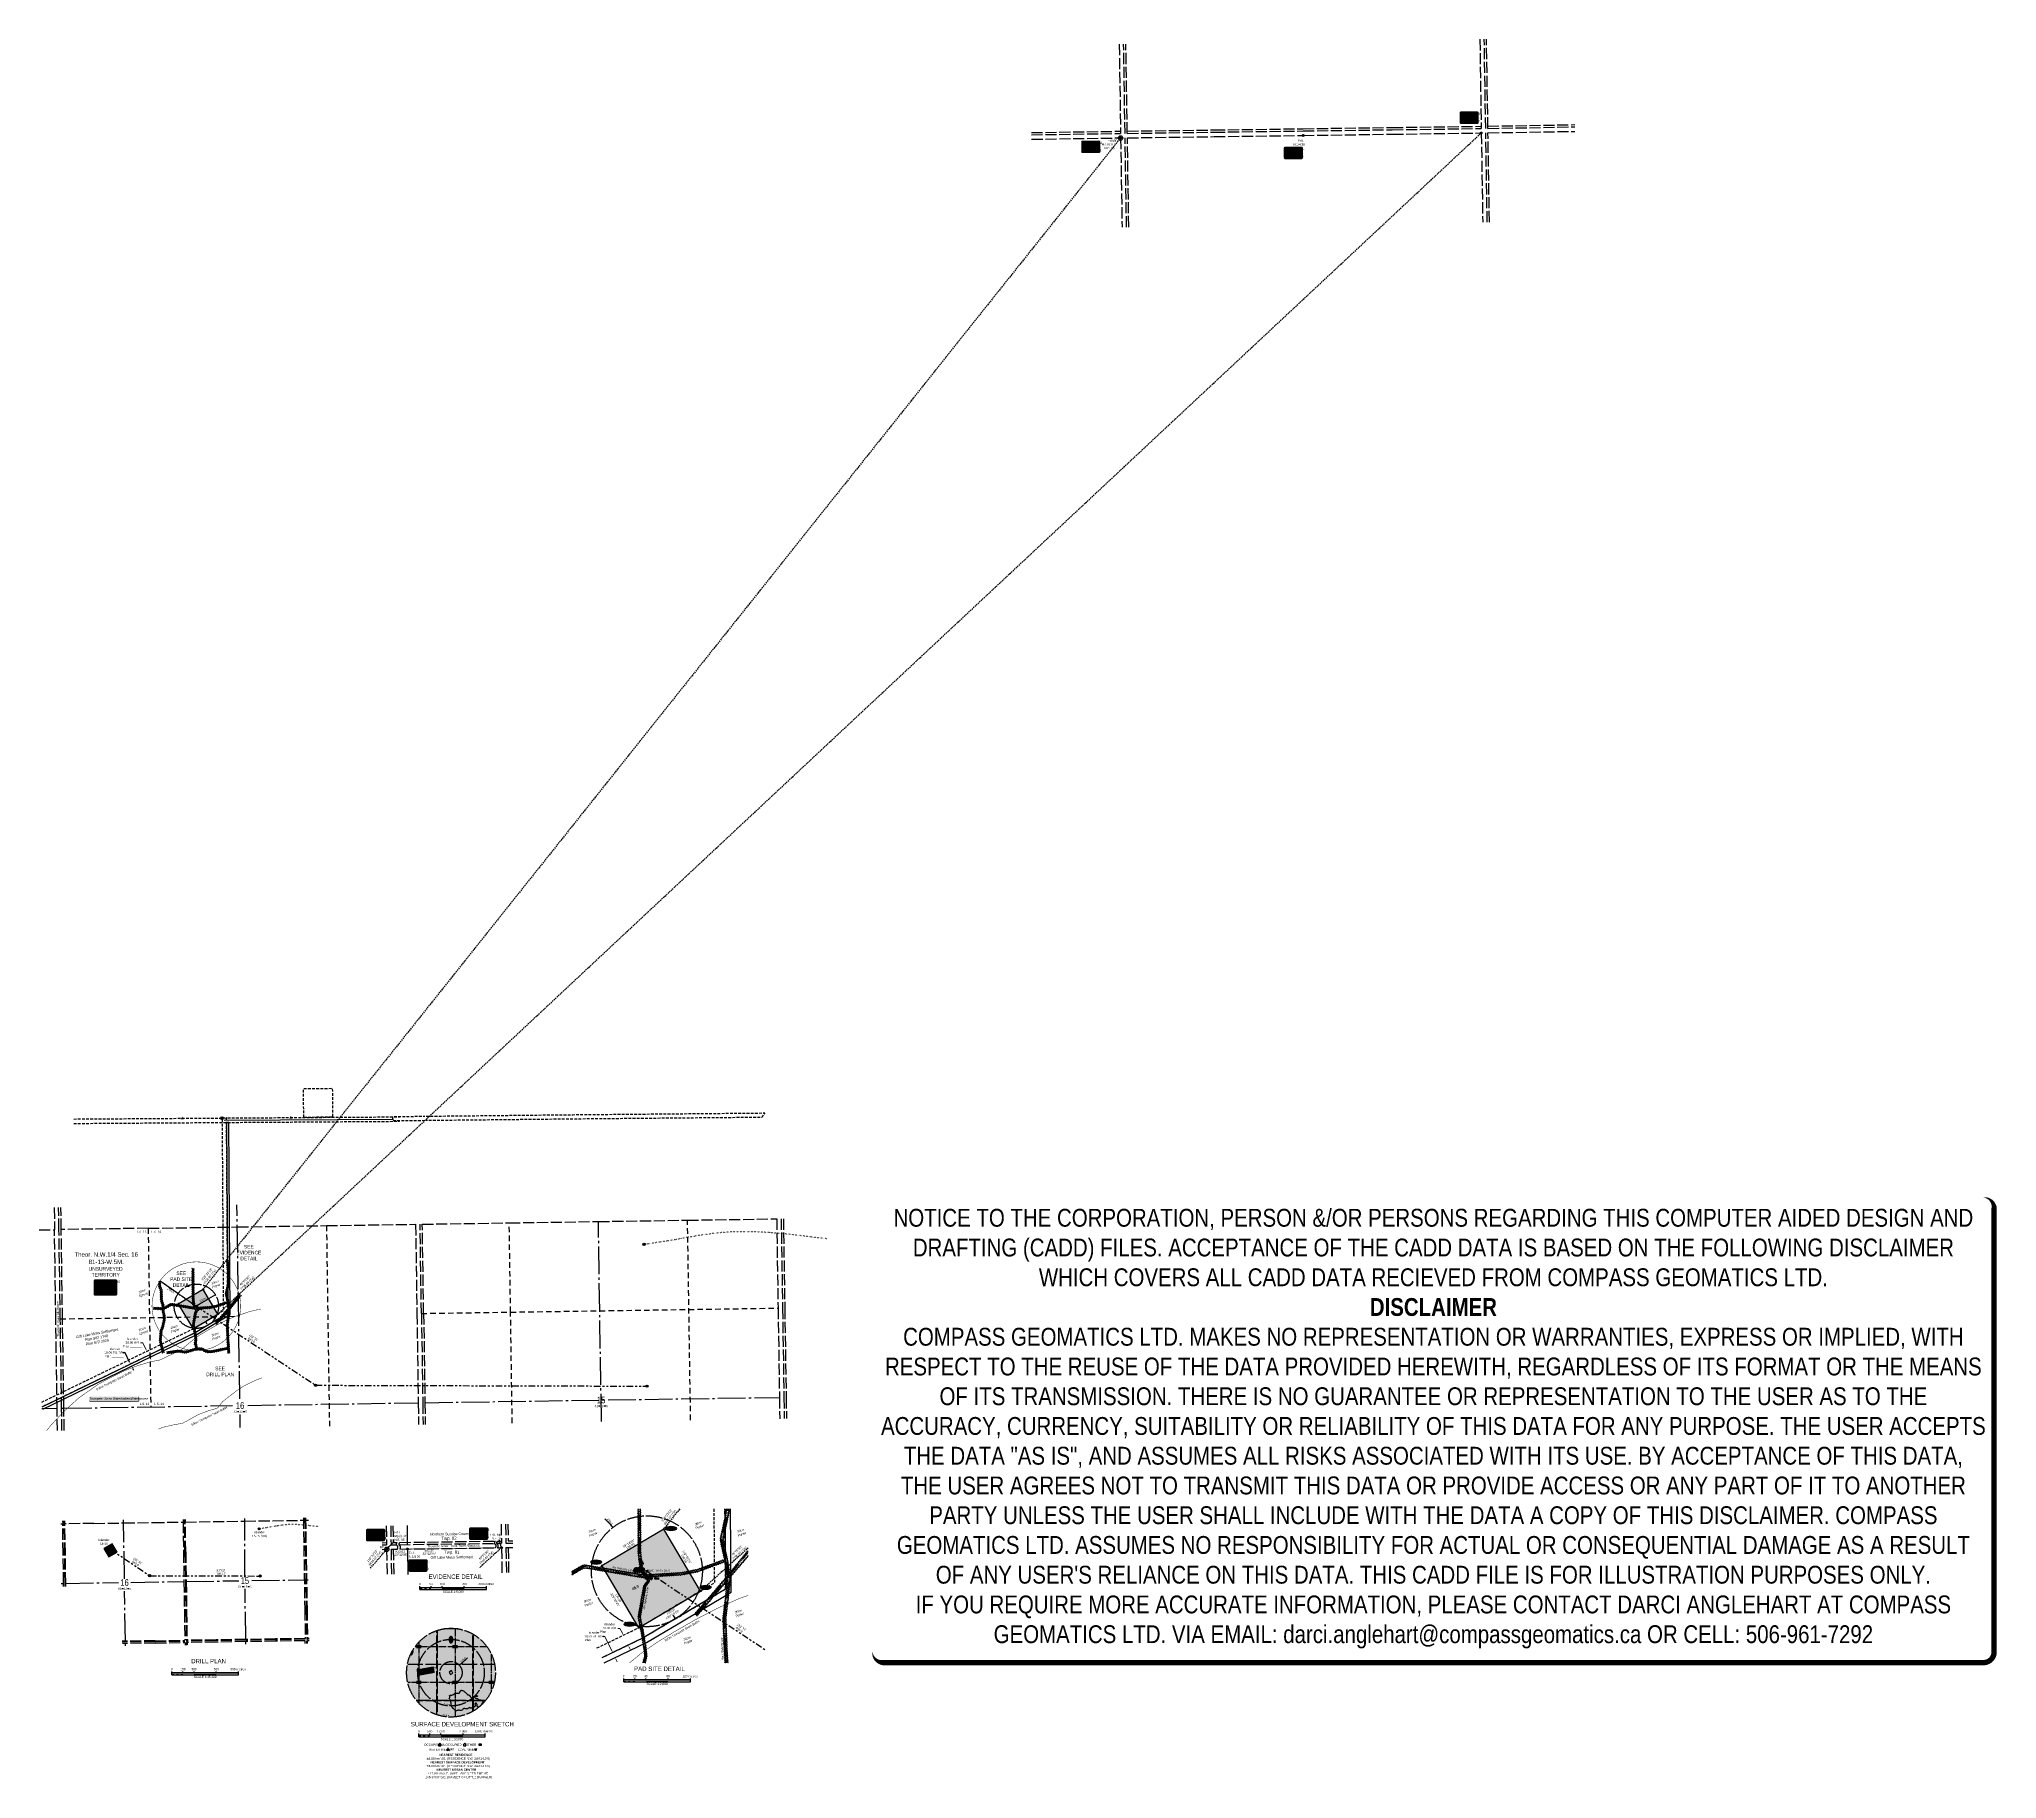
# Model space of a CAD drawing. Extents: x 563209 to 572031, y 6207294 to 6215132.
import ezdxf
from ezdxf.enums import TextEntityAlignment as Align

# ---------------------------------------------------------------- set-up
doc = ezdxf.new("R2010")
doc.units = 0
doc.header["$LTSCALE"] = 5
doc.header["$PDSIZE"] = 0.5
for name, pattern in [('0', [1, 1, 0]), ('BORDER', [44.45, 12.7, -6.35, 12.7, -6.35, 0, -6.35]), ('DASHDOT2', [12.7, 6.35, -3.175, 0, -3.175]), ('foc-ACCESSROAD', [3.75, 2.5, -1.25]), ('foc-BUFFER', [16.75, 15, -1.75]), ('foc-DOT', [1, 0.2, -0.8]), ('foc-DRILLPATH', [14.75, 6, -1.75, 1.75, -1.75, 1.75, -1.75]), ('foc-LSD', [8, 5, -3]), ('foc-QUARTERLINE', [33, 25, -3, 2, -3]), ('foc-SEISMIC', [20.5, 15, -1, 0.5, -1, 0.5, -1, 0.5, -1]), ('foc-TIELINE', [1.875, 1.25, -0.625]), ('foc-UNSURVEYED', [12.5, 10, -2.5])]:
    doc.linetypes.add(name, pattern=pattern)
doc.layers.get('Defpoints').update_dxf_attribs({"color": 9})
for name, color, linetype in [('10', 1, 'Continuous'), ('35', 37, 'Continuous'), ('9', 3, 'Continuous'), ('ABADATA-DRILL', 8, 'foc-DOT'), ('ABADATA-DRILL-T', 8, 'Continuous'), ('AS-OWNER', 7, 'Continuous'), ('AS-RESIDENCE', 14, 'Continuous'), ('AS-SEISMIC', 224, 'foc-SEISMIC'), ('AS-SYMBOL', 7, 'Continuous'), ('AS-TOWN-H', 254, 'Continuous'), ('AS-WILDLIFE', 131, 'DASHDOT2'), ('AS-WILDLIFE-BLOCK', 131, 'Continuous'), ('AUX-BUFFER', 7, 'foc-BUFFER'), ('C-AR', 13, 'foc-ACCESSROAD'), ('C-RW', 13, 'Continuous'), ('C-SYMBOL', 7, 'Continuous'), ('C-WS', 13, 'foc-ACCESSROAD'), ('C-WS-S', 13, 'Continuous'), ('CG-NOTES', 7, 'Continuous'), ('D-TXT', 6, 'Continuous'), ('DETAIL-T', 7, 'Continuous'), ('F-WS-S', 190, 'Continuous'), ('L-2', 7, 'Continuous'), ('L-33', 7, 'Continuous'), ('L-BD', 7, 'Continuous'), ('L-MON', 1, 'Continuous'), ('L-QSEC', 8, 'foc-QUARTERLINE'), ('L-ROAD-T', 7, 'Continuous'), ('L-SEC', 7, 'Continuous'), ('L-SECLBL', 7, 'Continuous'), ('L-SECQ', 8, 'foc-QUARTERLINE'), ('L-SECTION-LSD', 7, 'foc-LSD'), ('L-TIE', 7, 'foc-TIELINE'), ('L-TITLEDB-T', 4, 'Continuous'), ('L-UNS-T', 3, 'Continuous'), ('L-USEC', 7, 'foc-UNSURVEYED'), ('oil_and_gas_wells_dh', 7, 'Continuous'), ('P-ELEVATION', 7, 'Continuous'), ('P-PDRILLPATH', 12, 'foc-DRILLPATH'), ('P-PROPOSED', 10, 'Continuous'), ('P-PROPOSED-H', 21, 'Continuous'), ('P-TXT', 4, 'Continuous'), ('S-7', 6, 'Continuous'), ('T-BUSH', 110, '0'), ('T-BUSH-T', 110, 'Continuous'), ('T-WATER', 160, 'Continuous'), ('T-WATER-H', 133, 'Continuous'), ('T-WATER-T', 170, 'Continuous')]:
    doc.layers.add(name, color=color, linetype=linetype)
doc.layers.add('AS-BOUNDARY', color=7, linetype='BORDER', lineweight=60, true_color=0xcc33ff)
doc.layers.add('C-AR-T', color=13, linetype='Continuous', lineweight=9)
doc.layers.add('C-WS-T', color=13, linetype='Continuous', lineweight=9)
doc.layers.add('DISCLAIMER', color=7, linetype='Continuous', plot=False)
doc.styles.add('100L', font='ARIALN.TTF', dxfattribs={"height": 11})
doc.styles.add('120', font='ARIALN.TTF', dxfattribs={"height": 13})
doc.styles.add('175L', font='ARIALN.TTF', dxfattribs={"height": 20})
doc.styles.add('240', font='ARIALN.TTF', dxfattribs={"height": 30})
doc.styles.add('60L', font='ARIALN.TTF', dxfattribs={"height": 7.35})
doc.styles.add('80', font='ARIALN.TTF', dxfattribs={"height": 10})
doc.styles.add('80CG', font='ARIALN.TTF', dxfattribs={"height": 10})
doc.styles.add('80L', font='ARIALN.TTF', dxfattribs={"height": 10})
doc.styles.add('BOLD', font='ARIALNB.TTF')
doc.styles.add('DESCRIPTION', font='ARIALN.TTF', dxfattribs={"height": 2.5})
doc.styles.add('ELEVATION', font='ARIALN.TTF', dxfattribs={"height": 2.5})
doc.styles.add('POINTNUMBER', font='ARIALN.TTF', dxfattribs={"height": 2.5})
doc.styles.add('SIMPLEX', font='ARIALN.TTF')
doc.dimstyles.new('CG2011', dxfattribs={"dimscale": 5, "dimtxt": 9, "dimasz": 2, "dimexe": 0.2, "dimexo": 0.0625, "dimgap": 0.5, "dimtad": 0, "dimtih": 1, "dimtoh": 1, "dimzin": 0, "dimdsep": 46, "dimtxsty": '80CG', "dimcen": 0.1, "dimse1": 1, "dimse2": 1, "dimclrd": 256, "dimclrt": 256, "dimaunit": 1, "dimadec": 4, "dimazin": 0, "dimtfac": 0.06, "dimtofl": 0, "dimtmove": 0, "dimatfit": 1, "dimfxl": 0.2, "dimtolj": 1, "dimtzin": 0, "dimlwd": -1, "dimarcsym": 0})
doc.dimstyles.new('Compass 5 000', dxfattribs={"dimscale": 5, "dimtxt": 9, "dimasz": 2, "dimexe": 0.2, "dimexo": 0.0625, "dimgap": 0.5, "dimtad": 0, "dimtih": 1, "dimtoh": 1, "dimzin": 0, "dimdsep": 46, "dimtxsty": '80CG', "dimcen": 0.1, "dimse1": 1, "dimse2": 1, "dimclrd": 256, "dimclrt": 256, "dimaunit": 1, "dimadec": 4, "dimazin": 0, "dimtfac": 0.06, "dimtofl": 0, "dimtmove": 0, "dimatfit": 1, "dimfxl": 0.2, "dimtolj": 1, "dimtzin": 0, "dimlwd": -1, "dimarcsym": 0})

# ---------------------------------------------------------------- blocks, each defined once
blk = doc.blocks.new('L-SECLBL')
at = {"layer": '9', "color": 7}
for p, q in [((-5.1, -27.8), (-12.3, -27.8)), ((20.7, -27.8), (13.5, -27.8))]:
    blk.add_line(p, q, dxfattribs=at)
at = {"layer": '10', "color": 2, "style": 'SIMPLEX'}
blk.add_attdef('SEC', text='', height=30, dxfattribs=at).set_placement((0, 0), align=Align.MIDDLE)
at = {"layer": '10', "color": 5, "style": '80L'}
blk.add_attdef('TWP', text='', height=9.5, dxfattribs=at).set_placement((-14.4, -27.4), align=Align.MIDDLE_RIGHT)
blk.add_attdef('RGE', text='', height=9.5, dxfattribs=at).set_placement((3.6, -27.4), align=Align.MIDDLE_CENTER)
blk.add_attdef('MER', text='', height=9.5, dxfattribs=at).set_placement((23.2, -27.4), align=Align.MIDDLE_LEFT)
blk = doc.blocks.new('STRIA')
blk.add_hatch(color=255).paths.add_polyline_path([(0, 1.5), (-1.5, -0.9), (1.4, -0.9)])
blk = doc.blocks.new('STRIAA')
blk.add_blockref('STRIA', (0, 0))
blk = doc.blocks.new('STRIB')
at = {"color": 1}
blk.add_solid([(-1.1, -0.7), (0, 1.1), (1, -0.7)], dxfattribs=at)
blk = doc.blocks.new('STRIBB')
blk.add_blockref('STRIB', (0, 0))
blk = doc.blocks.new('STRICC')
for name in ['STRIAA', 'STRIBB']:
    blk.add_blockref(name, (0, 0))
blk = doc.blocks.new('fdspike')
blk.add_blockref('STRICC', (0, 0))
blk = doc.blocks.new('TEMP')
h = blk.add_hatch(color=255)
h.dxf.hatch_style = 1
h.paths.add_polyline_path([(0, 0.3), (-0.7, 1.2), (-0.7, 0.7), (-1.2, 0.7), (-0.3, 0), (-1.2, -0.7), (-0.7, -0.7), (-0.7, -1.2), (0, -0.3), (0.7, -1.2), (0.7, -0.7), (1.2, -0.7), (0.3, 0), (1.2, 0.7), (0.7, 0.7), (0.7, 1.2)])
h.paths.add_polyline_path([(0.6, 0.8), (0.6, 0.6), (0.8, 0.6), (0.1, 0), (0.8, -0.6), (0.6, -0.6), (0.6, -0.8), (0, -0.1), (-0.6, -0.8), (-0.6, -0.6), (-0.8, -0.6), (-0.1, 0), (-0.8, 0.6), (-0.6, 0.6), (-0.6, 0.8), (0, 0.1)], flags=16)
h = blk.add_hatch(color=1)
h.dxf.hatch_style = 1
h.paths.add_polyline_path([(0, 0.1), (-0.6, 0.8), (-0.6, 0.6), (-0.8, 0.6), (-0.1, 0), (-0.8, -0.6), (-0.6, -0.6), (-0.6, -0.8), (0, -0.1), (0.6, -0.8), (0.6, -0.6), (0.8, -0.6), (0.1, 0), (0.8, 0.6), (0.6, 0.6), (0.6, 0.8)])
at = {"color": 1}
for p, q in [((-0.1, 0), (0.1, 0)), ((0, 0.1), (0, -0.1))]:
    blk.add_line(p, q, dxfattribs=at)
at = {"color": 255, "flags": 128}
blk.add_lwpolyline([(-0.3, 0), (-1.2, 0.7), (-0.7, 0.7), (-0.7, 1.2), (0, 0.3), (0.7, 1.2), (0.7, 0.7), (1.2, 0.7), (0.3, 0), (1.2, -0.7), (0.7, -0.7), (0.7, -1.2), (0, -0.3), (-0.7, -1.2), (-0.7, -0.7), (-1.2, -0.7)], close=True, dxfattribs=at)
at = {"color": 1, "flags": 128}
blk.add_lwpolyline([(-0.1, 0), (-0.8, 0.6), (-0.6, 0.6), (-0.6, 0.8), (0, 0.1), (0.6, 0.8), (0.6, 0.6), (0.8, 0.6), (0.1, 0), (0.8, -0.6), (0.6, -0.6), (0.6, -0.8), (0, -0.1), (-0.6, -0.8), (-0.6, -0.6), (-0.8, -0.6)], close=True, dxfattribs=at)
blk = doc.blocks.new('*U45')
h = blk.add_hatch(color=254)
edge = h.paths.add_edge_path()
edge.add_line((-36.5, -28.5), (36.5, -28.5))
edge.add_arc((36.5, -22.5), 6, 270, 360)
edge.add_line((42.5, -22.5), (42.5, 21))
edge.add_arc((36.5, 21), 6, 0, 90)
edge.add_line((36.5, 27), (-36.5, 27))
edge.add_arc((-36.5, 21), 6, 90, 180)
edge.add_line((-42.5, 21), (-42.5, -22.5))
edge.add_arc((-36.5, -22.5), 6, 180, 270)
at = {"color": 1, "flags": 128}
blk.add_lwpolyline([(-36.5, -28.5, 3, 3, 0), (36.5, -28.5, 3, 3, 0.414214), (42.5, -22.5, 3, 3, 0), (42.5, 21, 3, 0, 0.414214), (36.5, 27, 0, 0, 0), (-36.5, 27, 0, 0, 0.414214), (-42.5, 21, 0, 0, 0), (-42.5, -22.5, 0, 3, 0.414214)], format="xyseb", close=True, dxfattribs=at)
blk.add_lwpolyline([(-22.3, -3, 0, 10, 0), (0, 0, 5, 5, 0)], format="xyseb", dxfattribs=at)
at = {"color": 1, "style": '80'}
blk.add_attdef('ENTER_TEXT_001', (-36, -5), '', height=10, dxfattribs=at)
blk = doc.blocks.new('*U46')
h = blk.add_hatch(color=254)
edge = h.paths.add_edge_path()
edge.add_line((-36.5, -28.5), (36.5, -28.5))
edge.add_arc((36.5, -22.5), 6, 270, 360)
edge.add_line((42.5, -22.5), (42.5, 21))
edge.add_arc((36.5, 21), 6, 0, 90)
edge.add_line((36.5, 27), (-36.5, 27))
edge.add_arc((-36.5, 21), 6, 90, 180)
edge.add_line((-42.5, 21), (-42.5, -22.5))
edge.add_arc((-36.5, -22.5), 6, 180, 270)
at = {"color": 1, "flags": 128}
blk.add_lwpolyline([(-36.5, -28.5, 3, 3, 0), (36.5, -28.5, 3, 3, 0.414214), (42.5, -22.5, 3, 3, 0), (42.5, 21, 3, 0, 0.414214), (36.5, 27, 0, 0, 0), (-36.5, 27, 0, 0, 0.414214), (-42.5, 21, 0, 0, 0), (-42.5, -22.5, 0, 3, 0.414214)], format="xyseb", close=True, dxfattribs=at)
blk.add_lwpolyline([(-11.7, -3.1, 0, 10, 0), (0, 0, 5, 5, 0)], format="xyseb", dxfattribs=at)
at = {"color": 1, "style": '80'}
blk.add_attdef('ENTER_TEXT_001', (-36, -5), '', height=10, dxfattribs=at)
blk = doc.blocks.new('*U47')
h = blk.add_hatch(color=254)
edge = h.paths.add_edge_path()
edge.add_line((-36.5, -28.5), (36.5, -28.5))
edge.add_arc((36.5, -22.5), 6, 270, 360)
edge.add_line((42.5, -22.5), (42.5, 21))
edge.add_arc((36.5, 21), 6, 0, 90)
edge.add_line((36.5, 27), (-36.5, 27))
edge.add_arc((-36.5, 21), 6, 90, 180)
edge.add_line((-42.5, 21), (-42.5, -22.5))
edge.add_arc((-36.5, -22.5), 6, 180, 270)
at = {"color": 1, "flags": 128}
blk.add_lwpolyline([(-36.5, -28.5, 3, 3, 0), (36.5, -28.5, 3, 3, 0.414214), (42.5, -22.5, 3, 3, 0), (42.5, 21, 3, 0, 0.414214), (36.5, 27, 0, 0, 0), (-36.5, 27, 0, 0, 0.414214), (-42.5, 21, 0, 0, 0), (-42.5, -22.5, 0, 3, 0.414214)], format="xyseb", close=True, dxfattribs=at)
blk.add_lwpolyline([(7.9, -4.8, 0, 10, 0), (0, 0, 5, 5, 0)], format="xyseb", dxfattribs=at)
at = {"color": 1, "style": '80'}
blk.add_attdef('ENTER_TEXT_001', (-36, -5), '', height=10, dxfattribs=at)
blk = doc.blocks.new('fdia')
at = {"color": 255, "const_width": 1}
blk.add_lwpolyline([(-0.5, 0, 1), (0.5, 0, 1)], format="xyb", close=True, dxfattribs=at)
blk = doc.blocks.new('Fdiaa')
blk.add_blockref('fdia', (0, 0))
blk = doc.blocks.new('fdib')
at = {"color": 1, "const_width": 1.6}
blk.add_lwpolyline([(-0.4, 0, 1), (0.4, 0, 1)], format="xyb", close=True, dxfattribs=at)
at = {"color": 1}
blk.add_circle((0, 0), 0.8, dxfattribs=at)
blk = doc.blocks.new('Fdibb')
blk.add_blockref('fdib', (0, 0))
blk = doc.blocks.new('fdicc')
for name in ['Fdibb', 'Fdiaa']:
    blk.add_blockref(name, (0, 0))
blk = doc.blocks.new('FDI')
blk.add_blockref('fdicc', (0, 0))
blk = doc.blocks.new('*D49')
at = {"layer": 'C-AR-T', "transparency": 16777216}
for p, q in [((563676.5, 6209258.1), (563666.5, 6209258.1)), ((563690.4, 6209229.5), (563676.5, 6209258.1)), ((563707.8, 6209193.5), (563712.1, 6209184.5))]:
    blk.add_line(p, q, dxfattribs=at)
for points in [[(563691.9, 6209230.3), (563688.9, 6209228.8), (563694.7, 6209220.5)], [(563709.3, 6209194.3), (563706.3, 6209192.8), (563703.4, 6209202.5)]]:
    blk.add_solid(points, dxfattribs=at)
at = {"layer": 'Defpoints', "color": 0, "transparency": 16777216}
for p in [(563673.3, 6209210.2), (563694.7, 6209220.5), (563682, 6209192.2)]:
    blk.add_point(p, dxfattribs=at)
at = {"layer": 'C-AR-T', "transparency": 16777216, "insert": (563629.1, 6209258.1), "char_height": 10, "attachment_point": 5, "style": '80CG'}
blk.add_mtext('\\A1;Islander\\P20.00 A/R\\P{\\A0;Plan _______}', dxfattribs=at)
blk = doc.blocks.new('*D50')
at = {"layer": 'C-RW', "transparency": 16777216}
for p, q in [((563596.8, 6209212.9), (563586.8, 6209212.9)), ((563616.8, 6209171.7), (563596.8, 6209212.9)), ((563629.9, 6209144.7), (563634.2, 6209135.7))]:
    blk.add_line(p, q, dxfattribs=at)
for points in [[(563618.3, 6209172.4), (563615.3, 6209171), (563621.2, 6209162.7)], [(563631.4, 6209145.4), (563628.4, 6209144), (563625.5, 6209153.7)]]:
    blk.add_solid(points, dxfattribs=at)
at = {"layer": 'Defpoints', "color": 0, "transparency": 16777216}
for p in [(563586.1, 6209145.7), (563590.4, 6209136.7), (563621.2, 6209162.7)]:
    blk.add_point(p, dxfattribs=at)
at = {"layer": 'C-RW', "transparency": 16777216, "insert": (563547.8, 6209212.9), "char_height": 10, "attachment_point": 5, "style": '80CG'}
blk.add_mtext('\\A1;Islander\\P10.00 P/L R/W\\P{\\A0;Plan _______}', dxfattribs=at)
blk = doc.blocks.new('*U44')
at = {"color": 0}
for p, q in [((-150, 0), (-150, 15)), ((-150, 10), (150.2, 10)), ((-150, 0), (150.2, 0)), ((-100, 10), (-100, 15)), ((-50, 10), (-50, 15)), ((50, 10), (50, 15)), ((150.2, 0), (150.2, 15))]:
    blk.add_line(p, q, dxfattribs=at)
for points in [[(-150, 5), (-140, 5), (-150, 0), (-140, 0)], [(-140, 10), (-130, 10), (-140, 5), (-130, 5)], [(-130, 5), (-120, 5), (-130, 0), (-120, 0)], [(-120, 10), (-110, 10), (-120, 5), (-110, 5)], [(-110, 5), (-100, 5), (-110, 0), (-100, 0)], [(-100, 10), (-50, 10), (-100, 5), (-50, 5)], [(-50, 5), (50, 5), (-50, 0), (50, 0)], [(50, 10), (150.2, 10), (50, 5), (150.2, 5)]]:
    blk.add_solid(points, dxfattribs=at)
at = {"color": 0, "style": '80'}
blk.add_text('metres', height=10, dxfattribs=at).set_placement((162.2, 20), align=Align.CENTER)
at = {"color": 0, "char_height": 10, "style": '80'}
for s, insert, attachment_point in [('0', (-150, 30.2), 2), ('50', (-100, 30.2), 2), ('100', (-50, 30.2), 2), ('200', (50, 30.2), 2), ('300', (136.7, 30.2), 3), ('SCALE 1:5,000', (0.1, -5), 2)]:
    blk.add_mtext(s, dxfattribs=dict(at, insert=insert, attachment_point=attachment_point))
blk = doc.blocks.new('plbh')
at = {"layer": 'L-MON'}
h = blk.add_hatch(color=255, dxfattribs=at)
h.dxf.hatch_style = 1
edge = h.paths.add_edge_path()
edge.add_arc((0, 0), 1.16, 0, 360)
h = blk.add_hatch(color=256, dxfattribs=at)
h.dxf.hatch_style = 1
h.paths.add_polyline_path([(-0.96, 0, 1), (0.96, 0, 1)])
h.paths.add_polyline_path([(0.91, 0, -1), (-0.91, 0, -1)], flags=16)
h.paths.add_polyline_path([(0.45, 0, -1), (-0.45, 0, -1)], flags=0)
h = blk.add_hatch(color=256, dxfattribs=at)
h.dxf.hatch_style = 1
h.paths.add_polyline_path([(-0.45, 0, 1), (0.45, 0, 1)])
h.paths.add_polyline_path([(0.4, 0, -1), (-0.4, 0, -1)], flags=16)
at = {"layer": 'L-MON', "color": 240}
for radius in [0.96, 0.91, 0.45, 0.4]:
    blk.add_circle((0, 0), radius, dxfattribs=at)
blk = doc.blocks.new('*U41')
at = {"color": 0}
for p, q in [((-150, 0), (-150, 15)), ((-150, 10), (150.2, 10)), ((-150, 0), (150.2, 0)), ((-100, 10), (-100, 15)), ((-50, 10), (-50, 15)), ((50, 10), (50, 15)), ((150.2, 0), (150.2, 15))]:
    blk.add_line(p, q, dxfattribs=at)
for points in [[(-150, 5), (-140, 5), (-150, 0), (-140, 0)], [(-140, 10), (-130, 10), (-140, 5), (-130, 5)], [(-130, 5), (-120, 5), (-130, 0), (-120, 0)], [(-120, 10), (-110, 10), (-120, 5), (-110, 5)], [(-110, 5), (-100, 5), (-110, 0), (-100, 0)], [(-100, 10), (-50, 10), (-100, 5), (-50, 5)], [(-50, 5), (50, 5), (-50, 0), (50, 0)], [(50, 10), (150.2, 10), (50, 5), (150.2, 5)]]:
    blk.add_solid(points, dxfattribs=at)
at = {"color": 0, "style": '80'}
blk.add_text('metres', height=10, dxfattribs=at).set_placement((162.2, 20), align=Align.CENTER)
at = {"color": 0, "char_height": 10, "style": '80'}
for s, insert, attachment_point in [('0', (-150, 30.2), 2), ('500', (-100, 30.2), 2), ('1,000', (-50, 30.2), 2), ('2,000', (50, 30.2), 2), ('3,000', (136.7, 30.2), 3), ('SCALE 1:50,000', (0.1, -5), 2)]:
    blk.add_mtext(s, dxfattribs=dict(at, insert=insert, attachment_point=attachment_point))
blk = doc.blocks.new('res_abd')
at = {"color": 14}
blk.add_lwpolyline([(-1.1, -0.6), (-1.1, -1.6), (0.9, -1.6), (0.9, -0.6), (1.2, -0.6), (-0.1, 0.7), (-1.5, -0.6)], close=True, dxfattribs=at)
blk = doc.blocks.new('res_other')
blk.add_hatch(color=14).paths.add_polyline_path([(-1.1, 0.7), (0.9, 0.7), (0.9, -0.7), (-1.1, -0.7)])
at = {"color": 14}
blk.add_lwpolyline([(-1.1, 0.7), (0.9, 0.7), (0.9, -0.7), (-1.1, -0.7)], close=True, dxfattribs=at)
blk = doc.blocks.new('res_occ')
for points in [[(0.1, 0.9), (-1.3, -0.4), (1.5, -0.4)], [(-0.9, -1.4), (1.1, -1.4), (1.1, -0.4), (-0.9, -0.4)]]:
    blk.add_hatch(color=14).paths.add_polyline_path(points)
at = {"color": 14}
for points in [[(0.1, 0.9), (-1.3, -0.4), (1.5, -0.4)], [(-0.9, -1.4), (1.1, -1.4), (1.1, -0.4), (-0.9, -0.4)]]:
    blk.add_lwpolyline(points, close=True, dxfattribs=at)
blk = doc.blocks.new('WAT')
h = blk.add_hatch(color=255)
h.dxf.hatch_style = 1
edge = h.paths.add_edge_path()
edge.add_arc((0, 0), 0.9, 0, 360)
at = {"color": 170}
for p, q in [((0, 0.8), (0, 1.6)), ((-0.6, -0.6), (-1.2, -1.2)), ((0.6, -0.6), (1.2, -1.2))]:
    blk.add_line(p, q, dxfattribs=at)
blk.add_circle((0, 0), 0.8, dxfattribs=at)
blk = doc.blocks.new('Mine')
at = {"layer": 'AS-SYMBOL'}
h = blk.add_hatch(color=161, dxfattribs=at)
h.dxf.hatch_style = 1
h.paths.add_polyline_path([(-0.7, 0.7), (-1.1, 0.4), (-0.4, 0.4)])
h = blk.add_hatch(color=161, dxfattribs=at)
h.dxf.hatch_style = 1
h.paths.add_polyline_path([(0.7, 0.7), (0.4, 0.4), (1.1, 0.4)])
at = {"layer": 'AS-SYMBOL', "color": 161}
for p, q in [((-0.7, 0.7), (-1.1, 0.4)), ((-1.1, 0.4), (-0.4, 0.4)), ((-0.7, 0.7), (0, 0)), ((0, 0), (-0.7, -0.7)), ((0, 0), (0.7, 0.7)), ((0, 0), (0.7, -0.7)), ((1.1, 0.4), (0.4, 0.4)), ((0.7, 0.7), (1.1, 0.4))]:
    blk.add_line(p, q, dxfattribs=at)
blk = doc.blocks.new('*U42')
at = {"layer": 'AS-RESIDENCE', "color": 14}
blk.add_lwpolyline([(130, -1.3), (140, -1.3), (140, -8.5), (130, -8.5)], close=True, dxfattribs=at)
at = {"layer": 'AS-RESIDENCE', "xscale": 5, "yscale": 5, "zscale": 5}
for name, p in [('res_occ', (-47.7, -2.9)), ('res_abd', (65.9, -1.7)), ('res_other', (135.5, -5))]:
    blk.add_blockref(name, p, dxfattribs=at)
at = {"layer": 'AS-SYMBOL', "color": 161, "xscale": 5, "yscale": 5, "zscale": 5}
blk.add_blockref('Mine', (115, -27.2), dxfattribs=at)
at = {"layer": 'F-WS-S', "xscale": 5, "yscale": 5, "zscale": 5}
blk.add_blockref('WAT', (-9.3, -26.9), dxfattribs=at)
at = {"layer": 'CG-NOTES', "char_height": 12, "style": '80CG'}
for s, insert, width, attachment_point in [('{\\H0.83333x;OCCUPIED^IUNOCCUPIED^I    OTHER}', (0, 0), 324.707, 2), ('\\pi0.13844;{\\H0.83333x;WATER WELL}', (-96, -21.9), 75.427, 1), ('\\pi0.33285;{\\H0.83333x;COAL MINE}', (34, -21.9), 62.521, 1)]:
    blk.add_mtext(s, dxfattribs=dict(at, insert=insert, width=width, attachment_point=attachment_point))
at = {"layer": 'T-WATER-T', "style": 'BOLD'}
blk.add_text('W1', height=10, dxfattribs=at).set_placement((-1, -30.8))
blk = doc.blocks.new('*U48')
at = {"layer": 'P-ELEVATION'}
h = blk.add_hatch(color=111, dxfattribs=at)
h.dxf.hatch_style = 1
edge = h.paths.add_edge_path()
edge.add_ellipse((0, 0), major_axis=(-24.4, 0), ratio=0.410256, start_angle=0, end_angle=360)
at = {"layer": 'P-ELEVATION', "color": 7, "flags": 128}
blk.add_lwpolyline([(0, 0, 12.5, 0, 0), (-12.2, -5, 0, 0, 0)], format="xyseb", dxfattribs=at)
at = {"layer": 'P-ELEVATION', "color": 7}
blk.add_ellipse((0, 0), major_axis=(-24.4, 0), ratio=0.410256, dxfattribs=at)
at = {"layer": 'P-ELEVATION', "style": '80'}
blk.add_attdef('ELEVATION', text='', height=10, dxfattribs=at).set_placement((0, 0), align=Align.MIDDLE_CENTER)
blk = doc.blocks.new('*U51')
h = blk.add_hatch(color=255)
edge = h.paths.add_edge_path()
edge.add_line((-46.5, -37), (46.5, -37))
edge.add_arc((46.5, -31), 6, 270, 360)
edge.add_line((52.5, -31), (52.5, 29.5))
edge.add_arc((46.5, 29.5), 6, 0, 90)
edge.add_line((46.5, 35.5), (-46.5, 35.5))
edge.add_arc((-46.5, 29.5), 6, 90, 180)
edge.add_line((-52.5, 29.5), (-52.5, -31))
edge.add_arc((-46.5, -31), 6, 180, 270)
at = {"color": 14, "flags": 128}
blk.add_lwpolyline([(-46.5, -37, 3, 3, 0), (46.5, -37, 3, 3, 0.414214), (52.5, -31, 3, 3, 0), (52.5, 29.5, 3, 0, 0.414214), (46.5, 35.5, 0, 0, 0), (-46.5, 35.5, 0, 0, 0.414214), (-52.5, 29.5, 0, 0, 0), (-52.5, -31, 0, 3, 0.414214)], format="xyseb", close=True, dxfattribs=at)
at = {"color": 14, "style": '80'}
blk.add_attdef('ENTER_TEXT_001', (-26.8, -4.9), '', height=10, dxfattribs=at)
blk = doc.blocks.new('*U54')
h = blk.add_hatch(color=255)
edge = h.paths.add_edge_path()
edge.add_line((-106.5, -11.5), (106.5, -11.5))
edge.add_arc((106.5, -5.5), 6, 270, 360)
edge.add_line((112.5, -5.5), (112.5, 4))
edge.add_arc((106.5, 4), 6, 0, 90)
edge.add_line((106.5, 10), (-106.5, 10))
edge.add_arc((-106.5, 4), 6, 90, 180)
edge.add_line((-112.5, 4), (-112.5, -5.5))
edge.add_arc((-106.5, -5.5), 6, 180, 270)
at = {"color": 131, "flags": 128}
blk.add_lwpolyline([(-106.5, -11.5, 3, 3, 0), (106.5, -11.5, 3, 3, 0.414214), (112.5, -5.5, 3, 3, 0), (112.5, 4, 3, 0, 0.414214), (106.5, 10, 0, 0, 0), (-106.5, 10, 0, 0, 0.414214), (-112.5, 4, 0, 0, 0), (-112.5, -5.5, 0, 3, 0.414214)], format="xyseb", close=True, dxfattribs=at)
at = {"color": 131, "style": '80'}
blk.add_attdef('ENTER_TEXT_001', (-36, -5), '', height=10, dxfattribs=at)
blk = doc.blocks.new('*D55')
at = {"layer": 'C-AR-T', "transparency": 16777216}
for p, q in [((565826.3, 6207971.8), (565816.3, 6207971.8)), ((565837, 6207949.7), (565826.3, 6207971.8)), ((565867.5, 6207886.7), (565871.8, 6207877.7))]:
    blk.add_line(p, q, dxfattribs=at)
for points in [[(565838.5, 6207950.5), (565835.5, 6207949), (565841.3, 6207940.7)], [(565869, 6207887.5), (565866, 6207886), (565863.1, 6207895.7)]]:
    blk.add_solid(points, dxfattribs=at)
at = {"layer": 'Defpoints', "color": 0, "transparency": 16777216}
for p in [(565839.5, 6207939.8), (565841.3, 6207940.7), (565861.3, 6207894.8)]:
    blk.add_point(p, dxfattribs=at)
at = {"layer": 'C-AR-T', "transparency": 16777216, "insert": (565778.8, 6207971.8), "char_height": 10, "attachment_point": 5, "style": '80CG'}
blk.add_mtext('\\A1;Islander\\P20.00 A/R\\P{\\A0;Plan _______}', dxfattribs=at)
blk = doc.blocks.new('*D56')
at = {"layer": 'C-AR-T', "transparency": 16777216}
for p, q in [((565758.7, 6207934.4), (565748.7, 6207934.4)), ((565789.3, 6207871.1), (565758.7, 6207934.4)), ((565808.9, 6207830.6), (565813.3, 6207821.6))]:
    blk.add_line(p, q, dxfattribs=at)
for points in [[(565790.8, 6207871.8), (565787.8, 6207870.4), (565793.6, 6207862.1)], [(565810.4, 6207831.3), (565807.4, 6207829.9), (565804.5, 6207839.6)]]:
    blk.add_solid(points, dxfattribs=at)
at = {"layer": 'Defpoints', "color": 0, "transparency": 16777216}
for p in [(565785.2, 6207858), (565793.6, 6207862.1), (565796.1, 6207835.5)]:
    blk.add_point(p, dxfattribs=at)
at = {"layer": 'C-AR-T', "transparency": 16777216, "insert": (565709.6, 6207934.4), "char_height": 10, "attachment_point": 5, "style": '80CG'}
blk.add_mtext('\\A1;Islander\\P10.00 P/L R/W\\P{\\A0;Plan _______}', dxfattribs=at)
blk = doc.blocks.new('*U52')
at = {"color": 0}
for p, q in [((-150, 0), (-150, 15)), ((-150, 10), (150.2, 10)), ((-150, 0), (150.2, 0)), ((-100, 10), (-100, 15)), ((-50, 10), (-50, 15)), ((50, 10), (50, 15)), ((150.2, 0), (150.2, 15))]:
    blk.add_line(p, q, dxfattribs=at)
for points in [[(-150, 5), (-140, 5), (-150, 0), (-140, 0)], [(-140, 10), (-130, 10), (-140, 5), (-130, 5)], [(-130, 5), (-120, 5), (-130, 0), (-120, 0)], [(-120, 10), (-110, 10), (-120, 5), (-110, 5)], [(-110, 5), (-100, 5), (-110, 0), (-100, 0)], [(-100, 10), (-50, 10), (-100, 5), (-50, 5)], [(-50, 5), (50, 5), (-50, 0), (50, 0)], [(50, 10), (150.2, 10), (50, 5), (150.2, 5)]]:
    blk.add_solid(points, dxfattribs=at)
at = {"color": 0, "style": '80'}
blk.add_text('metres', height=10, dxfattribs=at).set_placement((162.2, 20), align=Align.CENTER)
at = {"color": 0, "char_height": 10, "style": '80'}
for s, insert, attachment_point in [('0', (-150, 30.2), 2), ('150', (-100, 30.2), 2), ('300', (-50, 30.2), 2), ('600', (50, 30.2), 2), ('900', (136.7, 30.2), 3), ('SCALE 1:15,000', (0.1, -5), 2)]:
    blk.add_mtext(s, dxfattribs=dict(at, insert=insert, attachment_point=attachment_point))
blk = doc.blocks.new('wa')
at = {"layer": 'P-ELEVATION'}
h = blk.add_hatch(color=111, dxfattribs=at)
h.dxf.hatch_style = 1
edge = h.paths.add_edge_path()
edge.add_arc((-17.4, -4.5), 6.1, 215, 325)
edge.add_arc((-7.4, -4.5), 6.1, 215, 325)
edge.add_arc((2.6, -4.5), 6.1, 215, 325)
edge.add_arc((12.7, -4.5), 6.1, 215, 325)
edge.add_arc((18.1, -3.7), 4.32, 263.43363, 373.43363)
edge.add_arc((18.8, 2.3), 6.1, 305, 415)
edge.add_arc((17.5, 4.4), 5.69, 30.69553, 140.69553)
edge.add_arc((8.1, 4.5), 6.1, 35, 145)
edge.add_arc((-1.9, 4.5), 6.1, 35, 145)
edge.add_arc((-11.9, 4.5), 6.1, 35, 145)
edge.add_arc((-18, 3.8), 4.33, 75.42608, 185.42608)
edge.add_arc((-18.4, -2.3), 6.96, 125, 235)
at = {"color": 240, "flags": 128}
blk.add_lwpolyline([(-22.4, -8, 0.520567), (-12.3, -8, 0.520567), (-2.4, -8, 0.520567), (7.6, -8, 0.520567), (17.6, -8, 0.520567), (22.4, -2.7, 0.520567), (22.4, 7.3, 0.520567), (13.1, 8, 0.520567), (3.1, 8, 0.520567), (-6.9, 8, 0.520567), (-16.9, 8, 0.520567), (-22.4, 3.4, 0.520567)], format="xyb", close=True, dxfattribs=at)
at = {"layer": 'P-ELEVATION', "color": 240, "flags": 128}
blk.add_lwpolyline([(0, 0, 12.5, 0, 0), (-12.4, -6.4, 0, 0, 0)], format="xyseb", dxfattribs=at)
at = {"layer": 'P-ELEVATION', "color": 240, "style": '80'}
blk.add_attdef('ELEVATION', text='', height=10, dxfattribs=at).set_placement((0, 0), align=Align.MIDDLE_CENTER)
blk = doc.blocks.new('WC')
at = {"layer": 'L-MON'}
h = blk.add_hatch(color=255, dxfattribs=at)
h.dxf.hatch_style = 1
edge = h.paths.add_edge_path()
edge.add_arc((0, 0), 0.9, 0, 360)
at = {"layer": 'L-MON', "color": 240, "flags": 128}
for points in [[(-0.6, 0.5), (-1.2, 1.1)], [(0.5, 0.6), (1.1, 1.2)], [(-1.2, -1.2), (-0.6, -0.6)], [(1.2, -1.2), (0.6, -0.6)]]:
    blk.add_lwpolyline(points, dxfattribs=at)
at = {"layer": 'L-MON', "color": 240}
for radius in [0.8, 0.373]:
    blk.add_circle((0, 0), radius, dxfattribs=at)
blk = doc.blocks.new('*U43')
at = {"color": 0}
for p, q in [((-150, 0), (-150, 15)), ((-150, 10), (150.2, 10)), ((-150, 0), (150.2, 0)), ((-100, 10), (-100, 15)), ((-50, 10), (-50, 15)), ((50, 10), (50, 15)), ((150.2, 0), (150.2, 15))]:
    blk.add_line(p, q, dxfattribs=at)
for points in [[(-150, 5), (-140, 5), (-150, 0), (-140, 0)], [(-140, 10), (-130, 10), (-140, 5), (-130, 5)], [(-130, 5), (-120, 5), (-130, 0), (-120, 0)], [(-120, 10), (-110, 10), (-120, 5), (-110, 5)], [(-110, 5), (-100, 5), (-110, 0), (-100, 0)], [(-100, 10), (-50, 10), (-100, 5), (-50, 5)], [(-50, 5), (50, 5), (-50, 0), (50, 0)], [(50, 10), (150.2, 10), (50, 5), (150.2, 5)]]:
    blk.add_solid(points, dxfattribs=at)
at = {"color": 0, "style": '80'}
blk.add_text('metres', height=10, dxfattribs=at).set_placement((162.2, 20), align=Align.CENTER)
at = {"color": 0, "char_height": 10, "style": '80'}
for s, insert, attachment_point in [('0', (-150, 30.2), 2), ('20', (-100, 30.2), 2), ('40', (-50, 30.2), 2), ('80', (50, 30.2), 2), ('120', (136.7, 30.2), 3), ('SCALE 1:2,000', (0.1, -5), 2)]:
    blk.add_mtext(s, dxfattribs=dict(at, insert=insert, attachment_point=attachment_point))
blk = doc.blocks.new('Disclaimer_Legal')
at = {"layer": 'DISCLAIMER', "color": 254, "flags": 128}
blk.add_lwpolyline([(-3613, -1105, 37.5, 37.5, 0), (4096, -1105, 37.5, 37.5, 0.414214), (4171, -1030, 37.5, 37.5, 0), (4171, 2079, 37.5, 0, 0.414214), (4096, 2154, 0, 0, 0), (-3613, 2154, 0, 0, 0.414214), (-3688, 2079, 0, 0, 0), (-3688, -1030, 0, 37.5, 0.414214)], format="xyseb", close=True, dxfattribs=at)
at = {"layer": 'DISCLAIMER', "color": 254, "insert": (242, 534), "char_height": 125, "width": 7717.57, "attachment_point": 5, "style": '80'}
blk.add_mtext('NOTICE TO THE CORPORATION, PERSON &/OR PERSONS REGARDING THIS COMPUTER AIDED DESIGN AND DRAFTING (CADD) FILES. ACCEPTANCE OF THE CADD DATA IS BASED ON THE FOLLOWING DISCLAIMER WHICH COVERS ALL CADD DATA RECIEVED FROM COMPASS GEOMATICS LTD.\\P{\\fArial Narrow|b1|i0|c0|p34;DISCLAIMER}\\PCOMPASS GEOMATICS LTD. MAKES NO REPRESENTATION OR WARRANTIES, EXPRESS OR IMPLIED, WITH RESPECT TO THE REUSE OF THE DATA PROVIDED HEREWITH, REGARDLESS OF ITS FORMAT OR THE MEANS OF ITS TRANSMISSION. THERE IS NO GUARANTEE OR REPRESENTATION TO THE USER AS TO THE ACCURACY, CURRENCY, SUITABILITY OR RELIABILITY OF THIS DATA FOR ANY PURPOSE. THE USER ACCEPTS THE DATA "AS IS", AND ASSUMES ALL RISKS ASSOCIATED WITH ITS USE. BY ACCEPTANCE OF THIS DATA, THE USER AGREES NOT TO TRANSMIT THIS DATA OR PROVIDE ACCESS OR ANY PART OF IT TO ANOTHER PARTY UNLESS THE USER SHALL INCLUDE WITH THE DATA A COPY OF THIS DISCLAIMER. COMPASS GEOMATICS LTD. ASSUMES NO RESPONSIBILITY FOR ACTUAL OR CONSEQUENTIAL DAMAGE AS A RESULT OF ANY USER\'S RELIANCE ON THIS DATA. THIS CADD FILE IS FOR ILLUSTRATION PURPOSES ONLY.\\PIF YOU REQUIRE MORE ACCURATE INFORMATION, PLEASE CONTACT DARCI ANGLEHART AT COMPASS GEOMATICS LTD. VIA EMAIL: darci.anglehart@compassgeomatics.ca OR CELL: 506-961-7292', dxfattribs=at)
blk = doc.blocks.new('GAS')
h = blk.add_hatch(color=255)
h.dxf.hatch_style = 1
edge = h.paths.add_edge_path()
edge.add_arc((0, 0), 0.9, 0, 360)
for p, q in [((-0.8, 0), (-1.6, 0)), ((-0.6, 0.6), (-1.1, 1.1)), ((0, 0.8), (0, 1.6)), ((0.6, 0.6), (1.1, 1.1)), ((1.6, 0), (0.8, 0)), ((-0.6, -0.6), (-1.1, -1.1)), ((0, -0.8), (0, -1.6)), ((1.1, -1.1), (0.6, -0.6))]:
    blk.add_line(p, q)
blk.add_circle((0, 0), 0.8)

msp = doc.modelspace()

# ---------------------------------------------------------------- hatches: boundary and pattern name
at = {"layer": 'ABADATA-DRILL-T'}
h = msp.add_hatch(color=256, dxfattribs=at)
h.dxf.hatch_style = 1
edge = h.paths.add_edge_path()
edge.add_arc((565934.188, 6209701.504), 4.998, 0, 360)
h = msp.add_hatch(color=256, dxfattribs=at)
h.dxf.hatch_style = 1
edge = h.paths.add_edge_path()
edge.add_arc((564200.352, 6208420.133), 4.993, 0, 360)
at = {"layer": 'AS-TOWN-H'}
h = msp.add_hatch(color=256, dxfattribs=at)
h.dxf.hatch_style = 1
edge = h.paths.add_edge_path()
edge.add_arc((565064.989, 6207772.042), 199.91, 0, 360)
at = {"layer": 'P-PROPOSED-H'}
h = msp.add_hatch(color=256, dxfattribs=at)
h.dxf.hatch_style = 1
h.paths.add_polyline_path([(563902.477, 6209321.127), (564014.19, 6209387.504), (563947.826, 6209499.214), (563836.111, 6209432.845)])
h = msp.add_hatch(color=256, dxfattribs=at)
h.dxf.hatch_style = 1
h.paths.add_polyline_path([(565910.158, 6207974.06), (566189.441, 6208140.002), (566023.531, 6208419.277), (565744.243, 6208253.355)])
h = msp.add_hatch(color=256, dxfattribs=at)
h.dxf.hatch_style = 1
h.paths.add_polyline_path([(563523.16, 6208293.553), (563560.398, 6208315.679), (563538.277, 6208352.915), (563501.038, 6208330.792)])
at = {"layer": 'T-WATER-H'}
h = msp.add_hatch(color=256, dxfattribs=at)
h.dxf.hatch_style = 1
h.paths.add_polyline_path([(565066.188, 6207934.884), (565064.025, 6207934.884), (565062.833, 6207934.328), (565061.602, 6207933.658), (565060.753, 6207933.021), (565059.939, 6207932.192), (565059.28, 6207931.437), (565058.732, 6207930.528), (565058.028, 6207929.316), (565057.399, 6207928.065), (565056.883, 6207926.659), (565056.52, 6207925.289), (565056.315, 6207924.299), (565056.181, 6207922.888), (565056.243, 6207921.894), (565056.515, 6207919.446), (565056.689, 6207918.222), (565056.899, 6207916.92), (565057.153, 6207915.924), (565057.482, 6207914.85), (565057.812, 6207913.89), (565058.252, 6207912.624), (565058.845, 6207911.317), (565059.289, 6207910.318), (565059.81, 6207909.318), (565060.331, 6207908.356), (565061.308, 6207907.196), (565062.521, 6207906.568), (565063.746, 6207906.742), (565064.895, 6207906.994), (565066.158, 6207907.167), (565067.458, 6207907.34), (565068.725, 6207907.78), (565069.653, 6207908.569), (565070.356, 6207909.705), (565070.948, 6207911.11), (565071.501, 6207912.4), (565072.131, 6207913.728), (565072.488, 6207914.716), (565072.734, 6207915.897), (565072.944, 6207917.23), (565072.886, 6207918.568), (565072.823, 6207919.562), (565072.687, 6207920.709), (565072.668, 6207922.084), (565072.706, 6207924.833), (565072.61, 6207926.171), (565072.285, 6207927.513), (565071.883, 6207928.778), (565071.439, 6207929.778), (565071.032, 6207930.7), (565070.475, 6207931.853), (565069.799, 6207932.703), (565068.856, 6207933.518), (565067.717, 6207933.992)])
h = msp.add_hatch(color=256, dxfattribs=at)
h.dxf.hatch_style = 1
h.paths.add_polyline_path([(564888.858, 6207866.795), (564889.028, 6207865.843), (564889.162, 6207864.542), (564889.221, 6207863.243), (564889.125, 6207861.87), (564888.917, 6207860.65), (564888.327, 6207859.437), (564887.509, 6207858.264), (564886.849, 6207857.51), (564886.113, 6207856.794), (564885.265, 6207856.233), (564884.074, 6207855.715), (564882.771, 6207855.39), (564882.981, 6207854.05), (564883.812, 6207853.351), (564885.024, 6207852.647), (564886.283, 6207852.553), (564887.473, 6207852.995), (564888.321, 6207853.517), (564889.058, 6207854.347), (564889.719, 6207855.178), (564890.305, 6207856.163), (564891.011, 6207857.451), (564891.638, 6207858.626), (564892.191, 6207859.955), (564892.511, 6207860.982), (564892.834, 6207862.238), (564893.197, 6207863.608), (564893.597, 6207864.862), (564893.842, 6207866.043), (564893.895, 6207867.035), (564893.985, 6207868.065), (564894.002, 6207869.248), (564893.638, 6207870.552), (564893.311, 6207871.702), (564892.795, 6207873.046), (564892.616, 6207873.469)])
h = msp.add_hatch(color=256, dxfattribs=at)
h.dxf.hatch_style = 1
h.paths.add_polyline_path([(565208.524, 6207641.002), (565208.559, 6207637.983), (565207.507, 6207635.892), (565204.224, 6207632.945), (565203.705, 6207632.251), (565202.936, 6207629.249), (565201.465, 6207626.363), (565201.052, 6207625.869), (565198.601, 6207624.211), (565196.838, 6207621.834), (565194.683, 6207619.868), (565190.605, 6207617.441), (565189.184, 6207616.868), (565187.673, 6207616.8), (565186.077, 6207617.438), (565184.299, 6207618.986), (565183.418, 6207620.112), (565182.945, 6207621.531), (565182.985, 6207623.342), (565183.041, 6207625.957), (565182.682, 6207627.977), (565181.012, 6207629.825), (565180.255, 6207632.055), (565179.094, 6207634.193), (565177.906, 6207635.124), (565177.305, 6207635.238), (565175.683, 6207634.669), (565173.84, 6207633.2), (565173.426, 6207632.706), (565172.989, 6207631.105), (565173.072, 6207630.298), (565173.431, 6207628.278), (565174.389, 6207626.044), (565174.733, 6207623.319), (565173.978, 6207621.021), (565172.527, 6207619.04), (565170.789, 6207617.769), (565169.975, 6207617.385), (565168.16, 6207617.223), (565167.26, 6207617.443), (565165.869, 6207618.278), (565163.352, 6207618.232), (565162.443, 6207618.051), (565161.629, 6207617.666), (565161.218, 6207617.272), (565159.865, 6207615.188), (565157.195, 6207612.731), (565155.774, 6207612.158), (565152.86, 6207612.321), (565151.768, 6207613.049), (565150.784, 6207614.077), (565150.288, 6207614.389), (565149.488, 6207614.608), (565146.857, 6207613.961), (565144.818, 6207612.697), (565143.396, 6207612.124), (565142.983, 6207611.629), (565140.541, 6207610.374), (565138.916, 6207609.705), (565134.677, 6207609.092), (565131.743, 6207608.351), (565130.234, 6207608.384), (565128.837, 6207608.917), (565126.851, 6207610.167), (565125.349, 6207610.502), (565122.323, 6207610.165), (565121.608, 6207609.677), (565120.187, 6207609.104), (565118.958, 6207608.125), (565117.288, 6207605.343), (565115.843, 6207603.664), (565115.226, 6207603.073), (565113.805, 6207602.5), (565110.881, 6207602.262), (565108.647, 6207601.304), (565106.023, 6207600.958), (565105.118, 6207600.978), (565101.427, 6207602.467), (565099.42, 6207602.711), (565097.603, 6207602.449), (565095.169, 6207601.596), (565092.246, 6207601.357), (565090.007, 6207600.198), (565087.893, 6207600.143), (565085.802, 6207601.195), (565081.333, 6207603.908), (565080.045, 6207604.841), (565078.575, 6207606.685), (565077.023, 6207609.334), (565076.039, 6207610.362), (565074.644, 6207610.996), (565071.304, 6207614.792), (565070.423, 6207615.917), (565069.362, 6207618.054), (565069.093, 6207619.569), (565068.219, 6207620.997), (565068.031, 6207621.604), (565067.543, 6207622.319), (565066.97, 6207623.741), (565066.425, 6207624.155), (565065.896, 6207625.273), (565065.64, 6207627.392), (565065.53, 6207631.621), (565065.696, 6207634.636), (565066.026, 6207635.937), (565065.742, 6207636.748), (565064.566, 6207638.182), (565064.196, 6207639.7), (565064.034, 6207641.515), (565062.26, 6207647.892), (565061.687, 6207649.314), (565060.41, 6207650.75), (565057.755, 6207653.625), (565057.169, 6207654.443), (565057.202, 6207655.951), (565057.637, 6207657.451), (565059.003, 6207660.139), (565059.152, 6207662.349), (565059.768, 6207662.94), (565059.989, 6207663.841), (565060.135, 6207665.951), (565060.776, 6207667.647), (565061.39, 6207668.137), (565061.504, 6207668.739), (565060.699, 6207668.756), (565059.888, 6207668.472), (565059.066, 6207667.685), (565058.255, 6207667.4), (565057.66, 6207667.816), (565058.078, 6207668.511), (565059.206, 6207669.493), (565061.344, 6207670.654), (565062.862, 6207671.024), (565069.006, 6207671.293), (565071.529, 6207671.641), (565075.277, 6207672.767), (565078.045, 6207675.123), (565079.269, 6207675.901), (565082.726, 6207677.537), (565084.864, 6207678.698), (565087.289, 6207679.149), (565089.917, 6207679.696), (565094.646, 6207679.694), (565095.849, 6207679.466), (565098.263, 6207679.414), (565100.089, 6207680.079), (565100.998, 6207680.261), (565103.038, 6207681.525), (565104.066, 6207682.509), (565104.796, 6207683.7), (565104.929, 6207685.207), (565105.563, 6207686.602), (565106.18, 6207687.192), (565106.816, 6207688.688), (565108.062, 6207690.472), (565109.017, 6207692.766), (565109.326, 6207693.061), (565110.128, 6207692.943), (565111.921, 6207692.099), (565113.53, 6207692.065), (565114.43, 6207691.793), (565116.941, 6207691.588), (565118.745, 6207691.247), (565119.637, 6207690.624), (565120.236, 6207690.41), (565123.818, 6207688.521), (565125.397, 6207687.078), (565127.258, 6207684.723), (565129.624, 6207682.458), (565132.775, 6207679.271), (565134.553, 6207677.723), (565139.079, 6207672.996), (565139.877, 6207672.677), (565141.482, 6207672.441), (565142.28, 6207672.122), (565144.681, 6207671.466), (565146.175, 6207670.729), (565147.751, 6207669.186), (565150.773, 6207664.693), (565152.249, 6207663.151), (565153.542, 6207662.419), (565156.122, 6207660.753), (565157.594, 6207659.01), (565158.353, 6207656.881), (565159, 6207654.25), (565159.464, 6207652.429), (565159.726, 6207650.612), (565160.317, 6207649.996), (565161.228, 6207650.278), (565162.363, 6207651.561), (565162.783, 6207652.357), (565163.922, 6207653.842), (565165.562, 6207655.215), (565165.986, 6207656.212), (565165.679, 6207660.647), (565166.211, 6207661.943), (565167.138, 6207662.929), (565167.774, 6207664.425), (565170.231, 6207666.384), (565171.751, 6207666.855), (565172.982, 6207667.935), (565173.69, 6207668.121), (565175.92, 6207668.878), (565177.637, 6207669.142), (565180.153, 6207669.188), (565181.352, 6207668.76), (565183.554, 6207668.209), (565184.848, 6207667.577), (565184.73, 6207666.775), (565184.004, 6207665.784), (565182.679, 6207665.008), (565176.334, 6207664.743), (565172.602, 6207664.321), (565171.683, 6207663.737), (565170.162, 6207663.166), (565169.746, 6207662.571), (565170.225, 6207661.454), (565173.297, 6207659.274), (565174.692, 6207658.64), (565175.773, 6207657.409), (565176.269, 6207657.097), (565177.97, 6207656.657), (565179.571, 6207656.22), (565183.572, 6207655.127), (565185.558, 6207653.877), (565186.537, 6207652.648), (565188.313, 6207650.999), (565188.811, 6207650.787), (565189.605, 6207650.267), (565189.997, 6207649.756), (565191.392, 6207649.122), (565192.5, 6207649.198), (565194.829, 6207649.852), (565197.641, 6207649.59), (565200.319, 6207647.821), (565201.609, 6207646.988), (565204.813, 6207646.215), (565206.597, 6207644.968), (565208.067, 6207643.125)])

# ---------------------------------------------------------------- linework, layer by layer
at = {"layer": '35', "color": 3}
for centre, radius in [((568082.252, 6214686.885), 9.996), ((564774.918, 6208327.917), 9.991)]:
    msp.add_circle(centre, radius, dxfattribs=at)
at = {"layer": 'ABADATA-DRILL', "flags": 128}
for points in [[(566757.138, 6209727.185), (566738.693, 6209729.268), (566720.078, 6209731.399), (566701.412, 6209733.579), (566682.934, 6209735.862), (566664.466, 6209738.165), (566645.877, 6209740.536), (566627.37, 6209742.788), (566608.794, 6209744.91), (566590.272, 6209746.852), (566571.811, 6209748.695), (566553.208, 6209750.666), (566534.852, 6209752.211), (566516.28, 6209753.492), (566497.705, 6209754.924), (566479.053, 6209756.224), (566460.254, 6209757.271), (566441.621, 6209757.962), (566422.743, 6209758.358), (566403.838, 6209758.544), (566385.174, 6209758.614), (566366.511, 6209758.704), (566347.842, 6209758.473), (566329.437, 6209757.997), (566310.87, 6209757.018), (566292.311, 6209755.56), (566273.825, 6209753.822), (566255.217, 6209751.652), (566245.983, 6209750.549), (566236.67, 6209749.394), (566218.205, 6209746.976), (566199.764, 6209744.349), (566181.406, 6209741.513), (566162.969, 6209738.596), (566144.564, 6209735.57), (566125.523, 6209732.233), (566106.526, 6209728.687), (566087.609, 6209725.153), (566068.801, 6209721.67), (566049.815, 6209718.654), (566030.876, 6209715.909), (566011.88, 6209712.924), (565992.903, 6209710.008), (565973.823, 6209707.251), (565954.664, 6209704.503), (565934.188, 6209701.504)], [(564468.252, 6208429.378), (564462.053, 6208430.088), (564455.837, 6208430.814), (564449.684, 6208431.574), (564443.534, 6208432.341), (564437.344, 6208433.131), (564431.181, 6208433.881), (564424.996, 6208434.587), (564418.828, 6208435.234), (564412.68, 6208435.848), (564406.486, 6208436.504), (564400.373, 6208437.018), (564394.188, 6208437.445), (564388.003, 6208437.922), (564381.792, 6208438.355), (564375.532, 6208438.703), (564369.327, 6208438.933), (564363.041, 6208439.065), (564356.745, 6208439.127), (564350.53, 6208439.151), (564344.315, 6208439.18), (564338.099, 6208439.104), (564331.97, 6208438.945), (564325.787, 6208438.619), (564319.607, 6208438.133), (564313.451, 6208437.555), (564307.254, 6208436.832), (564304.18, 6208436.465), (564301.078, 6208436.08), (564294.93, 6208435.275), (564288.789, 6208434.4), (564282.675, 6208433.456), (564276.536, 6208432.485), (564270.407, 6208431.477), (564264.066, 6208430.366), (564257.74, 6208429.185), (564251.441, 6208428.008), (564245.178, 6208426.848), (564238.856, 6208425.844), (564232.549, 6208424.93), (564226.223, 6208423.936), (564219.904, 6208422.965), (564213.55, 6208422.047), (564207.17, 6208421.131), (564200.352, 6208420.133)]]:
    msp.add_lwpolyline(points, dxfattribs=at)
at = {"layer": 'ABADATA-DRILL-T'}
for centre, radius in [((565934.188, 6209701.504), 4.998), ((564200.352, 6208420.133), 4.993)]:
    msp.add_circle(centre, radius, dxfattribs=at)
at = {"layer": 'AS-BOUNDARY', "const_width": 1.998, "flags": 128}
for points in [[(564755.454, 6208327.598), (564774.895, 6208327.866)], [(564794.993, 6208328.144), (564822.707, 6208328.526)], [(564834.707, 6208328.692), (565266.322, 6208334.636)], [(565274.92, 6208334.754), (565292.63, 6208334.998)], [(565312.727, 6208335.275), (565343.419, 6208335.697)]]:
    msp.add_lwpolyline(points, dxfattribs=at)
at = {"layer": 'AS-SEISMIC'}
for p, q in [((564064.104, 6209412.315), (564115.341, 6209475.466)), ((566314.226, 6208202.03), (566404.375, 6208313.141))]:
    msp.add_line(p, q, dxfattribs=at)
at = {"layer": 'AS-SEISMIC', "flags": 128}
for points in [[(563917.757, 6209231.751), (563917.227, 6209245.998), (563912.067, 6209253.923), (563916.421, 6209270.458), (563914.693, 6209285.273), (563909.417, 6209316.754), (563904.51, 6209340.747), (563914.44, 6209396.221), (563923.033, 6209407.322), (563912.458, 6209414.14), (563906.883, 6209427.702), (563903.335, 6209456.823), (563903.45, 6209489.091), (563902.667, 6209593.149)], [(564065.572, 6209411.124), (564060.549, 6209442.853), (564052.463, 6209479.826), (564063.268, 6209530.245), (564063.913, 6209552.126), (564057.992, 6209629.568)], [(563769.505, 6209212.842), (563759.921, 6209248.052), (563755.544, 6209267.457), (563759.276, 6209312.675), (563766.441, 6209329.821), (563772.823, 6209359.073), (563774.159, 6209374.632), (563770.311, 6209392.74), (563767.109, 6209403.505), (563769.275, 6209412.333), (563766.833, 6209420.549), (563767.892, 6209429.975), (563762.455, 6209441.411), (563760.451, 6209451.637), (563760.313, 6209484.094), (563759.253, 6209499.245), (563752.295, 6209509.763), (563752.733, 6209536.334)], [(563724.834, 6209414.533), (563769.275, 6209412.333), (563803.994, 6209432.175), (563912.458, 6209414.14), (563980.168, 6209418.175), (564009.588, 6209424.046), (564060.549, 6209442.853)], [(564005.506, 6209344.179), (564064.139, 6209412.357)], [(563784.457, 6209213.935), (563837.284, 6209221.787), (563866.128, 6209216.805), (563883.683, 6209220.738), (563917.757, 6209231.751), (563941.372, 6209231.62), (563958.558, 6209221.408), (563970.077, 6209218.786), (563985.283, 6209218.655), (564029.194, 6209227.963), (564062.807, 6209234.65)], [(565936.683, 6207815.734), (565943.518, 6207847.327), (565939.661, 6207884.75), (565926.537, 6207963.094), (565914.625, 6208022.956), (565939.108, 6208161.203), (565955.001, 6208188.582), (565935.112, 6208206.592), (565922.835, 6208240.3), (565914.097, 6208313.642), (565913.793, 6208393.829), (565912.557, 6208509.943)], [(566317.895, 6208199.053), (566305.339, 6208278.374), (566285.123, 6208370.807), (566312.135, 6208496.855), (566312.51, 6208509.561)], [(565608.809, 6208220.167), (565663.95, 6208251.679), (565935.112, 6208206.592), (566104.386, 6208216.68), (566177.937, 6208231.357), (566305.339, 6208278.374)], [(566167.731, 6208031.691), (566314.312, 6208202.134)]]:
    msp.add_lwpolyline(points, dxfattribs=at)
at = {"layer": 'AS-SEISMIC'}
for points in [[(564064.12, 6209211.327), (564062.807, 6209234.65), (564059.789, 6209278.543), (564057.439, 6209338.985), (564061.885, 6209375.011), (564065.572, 6209411.124)], [(566307.004, 6207815.734), (566303.438, 6207867.599), (566297.563, 6208018.704), (566308.68, 6208108.769), (566317.895, 6208199.053)]]:
    msp.add_lwpolyline(points, dxfattribs=at)
at = {"layer": 'AS-WILDLIFE', "flags": 128}
for points, const_width in [([(563242.867, 6208862.349), (563258.146, 6208881.96), (563315.806, 6208944.778), (563388.084, 6209010.161), (563471.174, 6209068.547), (563515.37, 6209093.913), (563551.221, 6209111.538), (563588.846, 6209130.344), (563639.429, 6209150.724), (563674.357, 6209161.76), (563702.438, 6209170.128), (563720.652, 6209174.604), (563754.404, 6209181.164), (563849.667, 6209227.144), (563884.365, 6209256.475), (563907.973, 6209275.879), (563935.731, 6209294.991), (563967.086, 6209314.103), (564009.53, 6209338.332), (564047.456, 6209357.736), (564084.505, 6209374.165), (564155.653, 6209398.686), (564208, 6209410.778)], 2), ([(563746.271, 6208869.893), (563767.107, 6208877.63), (563820.964, 6208890.124), (563855.108, 6208895.416), (563926.417, 6208934.981), (563973.541, 6208952.752), (564012.481, 6208963.817), (564035.559, 6208993.134), (564062.972, 6209014.753), (564097.577, 6209041.198), (564134.119, 6209065.223), (564183.641, 6209089.263), (564212.634, 6209100.171)], 2), ([(565868.898, 6207815.734), (565923.899, 6207860.939), (565993.294, 6207908.719), (566071.681, 6207956.5), (566177.791, 6208017.072), (566272.605, 6208065.581), (566365.228, 6208106.656), (566404.375, 6208120.147)], 1.999)]:
    msp.add_lwpolyline(points, dxfattribs=dict(at, const_width=const_width))
at = {"layer": 'AUX-BUFFER', "color": 251, "linetype": 'foc-BUFFER', "const_width": 1.999, "flags": 128}
msp.add_lwpolyline([(563717.578, 6209423.06, 1), (564117.397, 6209423.06, 1)], format="xyb", close=True, dxfattribs=at)
at = {"layer": 'AUX-BUFFER', "color": 251, "linetype": 'foc-BUFFER'}
msp.add_circle((563917.487, 6209423.06), 99.955, dxfattribs=at)
at = {"layer": 'AUX-BUFFER'}
for radius in [200, 150, 50]:
    msp.add_circle((565064.989, 6207772.042), radius, dxfattribs=at)
at = {"layer": 'C-AR', "flags": 128}
for points in [[(563364.674, 6210266.603), (563853.936, 6210269.868), (564343.198, 6210273.133), (564832.46, 6210276.398)], [(564947.418, 6210259.223), (564803.547, 6210257.715), (564803.337, 6210277.705), (564947.209, 6210279.213)], [(564953.498, 6210279.279), (565613.205, 6210286.195), (566478.525, 6210293.896), (566465.542, 6210273.789), (565613.399, 6210266.205), (564953.708, 6210259.289)], [(563364.807, 6210246.603), (563854.069, 6210249.868), (564343.331, 6210253.133), (564832.593, 6210256.398)], [(566249.444, 6208509.561), (566251.663, 6208177.025), (566049.79, 6208057.047), (566075.336, 6208014.065), (566301.853, 6208148.69), (566299.445, 6208509.561)]]:
    msp.add_lwpolyline(points, dxfattribs=at)
msp.add_lwpolyline([(563968.548, 6209337.129), (564059.155, 6209390.979), (564053.281, 6210271.198), (564033.281, 6210271.065), (564039.079, 6209402.313), (563958.33, 6209354.322)], close=True, dxfattribs=at)
at = {"layer": 'C-AR'}
msp.add_lwpolyline([(565722.564, 6207883.223), (565910.158, 6207974.06), (566049.716, 6208057.038), (566075.269, 6208014.06), (565933.872, 6207929.989), (565744.348, 6207838.235)], dxfattribs=at)
at = {"layer": 'C-RW', "flags": 128}
for points in [[(566299.445, 6208509.561), (566301.853, 6208148.69), (566075.336, 6208014.065), (565933.872, 6207929.989), (565744.348, 6207838.235)], [(565755.244, 6207815.734), (565945.727, 6207907.953), (566088.108, 6207992.574), (566326.948, 6208134.523), (566324.446, 6208509.561)]]:
    msp.add_lwpolyline(points, dxfattribs=at)
at = {"layer": 'C-WS', "flags": 128}
msp.add_lwpolyline([(564401.516, 6210273.728), (564400.198, 6210403.706), (564530.133, 6210404.957), (564531.448, 6210275.026)], close=True, dxfattribs=at)
at = {"layer": 'Defpoints'}
msp.add_point((568904.784, 6214698.226, 674.696), dxfattribs=at)
at = {"layer": 'L-BD', "flags": 128}
msp.add_lwpolyline([(564042.053, 6210261.339), (564806.306, 6210265.77)], dxfattribs=at)
at = {"layer": 'L-QSEC'}
for p, q in [((564113.504, 6209005.409), (564100.475, 6209879.675)), ((565735.179, 6209402.537), (565729.028, 6209804.689)), ((565742.816, 6208903.287), (565735.179, 6209402.537)), ((563220.938, 6208962.602), (563290.202, 6208963.64)), ((563310.306, 6208963.568), (563320.935, 6208963.53)), ((563320.935, 6208963.53), (564079.808, 6208975.177)), ((564148.997, 6208976.239), (564917.58, 6208988.035)), ((564947.737, 6208988.487), (566544.975, 6209012.429)), ((564115.423, 6208876.656), (564114.547, 6208935.423)), ((563593.404, 6208194.939), (563589.439, 6208460.952)), ((564135.87, 6208202.397), (564135.443, 6208466.045)), ((563307.74, 6208174.221), (563319.069, 6208174.391)), ((563325.77, 6208174.367), (563329.313, 6208174.354)), ((563329.313, 6208174.354), (563566.046, 6208177.988)), ((563622.931, 6208178.861), (563861.527, 6208182.522)), ((563871.58, 6208182.673), (564109.11, 6208186.234)), ((564140.16, 6207921.887), (564136.675, 6208149.76)), ((564166.849, 6208187.099), (564403.992, 6208190.654)), ((564410.7, 6208190.634), (564422.029, 6208190.804)), ((563597.595, 6207913.758), (563594.224, 6208139.886)), ((563598.801, 6207892.459), (563598.634, 6207903.699)), ((564140.408, 6207900.756), (564140.239, 6207911.827))]:
    msp.add_line(p, q, dxfattribs=at)
at = {"layer": 'L-QSEC', "color": 253, "ltscale": 0.25}
for p, q in [((565083.083, 6207969.587), (565083.083, 6207889.12)), ((564920.137, 6207889.12), (564902.839, 6207889.12)), ((564920.137, 6207909.947), (564920.137, 6207889.12)), ((564920.137, 6207889.12), (564920.137, 6207808.653)), ((565000.604, 6207889.12), (564920.137, 6207889.12)), ((565083.083, 6207889.12), (565002.616, 6207889.12)), ((565083.083, 6207889.12), (565083.083, 6207808.653)), ((565163.55, 6207889.12), (565083.083, 6207889.12)), ((565227.139, 6207889.12), (565165.562, 6207889.12)), ((564920.137, 6207808.653), (564920.137, 6207728.186)), ((565083.083, 6207808.653), (565083.083, 6207728.186)), ((565246.029, 6207857.038), (565246.029, 6207808.653)), ((565246.029, 6207808.653), (565246.029, 6207728.186)), ((564920.137, 6207728.186), (564869.856, 6207728.186)), ((564920.137, 6207728.186), (564920.137, 6207647.718)), ((565000.604, 6207728.186), (564920.137, 6207728.186)), ((565083.083, 6207728.186), (565002.616, 6207728.186)), ((565083.083, 6207728.186), (565083.083, 6207647.718)), ((565163.55, 6207728.186), (565083.083, 6207728.186)), ((565246.029, 6207728.186), (565165.562, 6207728.186)), ((565246.029, 6207728.186), (565246.029, 6207687.046)), ((565260.121, 6207728.186), (565246.029, 6207728.186)), ((564920.137, 6207645.707), (564920.137, 6207634.136)), ((565083.083, 6207645.707), (565083.083, 6207572.862))]:
    msp.add_line(p, q, dxfattribs=at)
at = {"layer": 'L-SEC'}
for p, q in [((564755.454, 6208327.598), (564774.895, 6208327.866)), ((565312.727, 6208335.275), (565343.419, 6208335.697))]:
    msp.add_line(p, q, dxfattribs=at)
at = {"layer": 'L-SECQ'}
for p, q in [((564866.759, 6208435.108), (564868.139, 6208349.272)), ((564868.452, 6208329.176), (564870.239, 6208214.518))]:
    msp.add_line(p, q, dxfattribs=at)
at = {"layer": 'L-SECTION-LSD'}
for p, q in [((563700.212, 6209774.263), (563712.127, 6208969.534)), ((564503.696, 6209786.314), (564517.244, 6208883.231)), ((565333.391, 6209396.513), (565327.279, 6209798.665)), ((566144.639, 6208909.863), (566130.771, 6209810.714)), ((564931.626, 6209390.49), (565333.391, 6209396.513)), ((565333.391, 6209396.513), (565735.179, 6209402.537)), ((565340.987, 6208896.711), (565333.391, 6209396.513)), ((565735.179, 6209402.537), (566538.745, 6209414.584)), ((563304.387, 6209366.094), (564107.951, 6209378.069))]:
    msp.add_line(p, q, dxfattribs=at)
at = {"layer": 'L-TIE'}
for p, q in [((566095.484, 6208509.561), (566023.531, 6208419.277)), ((565292.62, 6208335.017), (565194.768, 6208246.591)), ((566404.375, 6208334.233), (566189.441, 6208140.002))]:
    msp.add_line(p, q, dxfattribs=at)
at = {"layer": 'L-USEC'}
for p, q in [((569700.984, 6215131.651), (569707.367, 6214729.495)), ((569727.466, 6214729.751), (569721.084, 6215131.905)), ((569737.525, 6214729.91), (569731.143, 6215132.064)), ((567680.849, 6214711.271), (568082.089, 6214717.292)), ((567681, 6214701.212), (568082.24, 6214707.233)), ((567681.302, 6214681.094), (568082.542, 6214687.115)), ((568082.542, 6214687.115), (568088.924, 6214284.959)), ((568109.024, 6214285.215), (568102.642, 6214687.369)), ((568112.287, 6214717.706), (568503.476, 6214723.064)), ((568112.425, 6214707.647), (568503.614, 6214713.005)), ((568112.701, 6214687.529), (568503.889, 6214692.887)), ((568119.083, 6214285.375), (568112.701, 6214687.529)), ((568503.476, 6214723.064), (568904.729, 6214728.56)), ((568503.614, 6214713.005), (568904.867, 6214718.501)), ((568503.889, 6214692.887), (568905.142, 6214698.383)), ((568904.729, 6214728.56), (569305.979, 6214734.058)), ((568904.867, 6214718.501), (569306.116, 6214723.999)), ((568905.142, 6214698.383), (569306.392, 6214703.881)), ((569305.979, 6214734.058), (569707.229, 6214739.554)), ((569306.117, 6214723.999), (569707.367, 6214729.495)), ((569306.392, 6214703.881), (569707.642, 6214709.377)), ((569707.642, 6214709.377), (569714.182, 6214307.307)), ((569707.642, 6214709.377), (569707.642, 6214709.377)), ((569734.281, 6214307.668), (569727.741, 6214709.737)), ((569737.277, 6214740.076), (570128.462, 6214746.854)), ((569737.451, 6214730.017), (570128.636, 6214736.796)), ((569737.8, 6214709.9), (570128.984, 6214716.679)), ((569744.339, 6214307.832), (569737.8, 6214709.9)), ((563276.91, 6209867.329), (563278.372, 6209767.936)), ((563298.471, 6209768.24), (563297.01, 6209867.63)), ((563308.53, 6209768.388), (563307.069, 6209867.781)), ((563209.096, 6209766.897), (563278.372, 6209767.936)), ((563284.269, 6209365.798), (563278.372, 6209767.936)), ((563304.387, 6209366.094), (563298.471, 6209768.24)), ((563700.212, 6209774.263), (563308.53, 6209768.388)), ((563314.446, 6209366.242), (563308.53, 6209768.388)), ((564101.956, 6209780.288), (564503.696, 6209786.314)), ((564503.696, 6209786.314), (564905.436, 6209792.339)), ((564905.436, 6209792.339), (564911.508, 6209390.188)), ((564931.608, 6209390.489), (564925.535, 6209792.64)), ((564935.594, 6209792.791), (565327.279, 6209798.665)), ((564941.666, 6209390.641), (564935.594, 6209792.791)), ((565327.279, 6209798.665), (565729.028, 6209804.689)), ((565729.028, 6209804.689), (566130.771, 6209810.714)), ((566130.771, 6209810.714), (566532.515, 6209816.739)), ((566532.515, 6209816.739), (566538.745, 6209414.584)), ((566552.632, 6209817.05), (566558.863, 6209414.896)), ((566562.691, 6209817.206), (566568.922, 6209415.051)), ((564911.508, 6209390.188), (564917.58, 6208988.035)), ((564931.626, 6209390.492), (564937.698, 6208988.338)), ((564941.685, 6209390.643), (564947.737, 6208988.487)), ((566538.745, 6209414.584), (566544.975, 6209012.429)), ((566558.863, 6209414.896), (566565.093, 6209012.741)), ((566568.922, 6209415.051), (566575.151, 6209012.897)), ((563290.183, 6208963.648), (563284.269, 6209365.798)), ((563310.301, 6208963.944), (563304.387, 6209366.094)), ((563320.36, 6208964.092), (563314.446, 6209366.242)), ((563291.661, 6208863.175), (563290.183, 6208963.648)), ((563311.778, 6208863.504), (563310.301, 6208963.944)), ((563321.837, 6208863.669), (563320.36, 6208964.092)), ((564917.58, 6208988.035), (564919.063, 6208889.807)), ((564937.698, 6208988.338), (564939.18, 6208890.136)), ((564947.737, 6208988.487), (564949.225, 6208890.3)), ((566544.975, 6209012.429), (566546.462, 6208916.438)), ((566565.093, 6209012.741), (566566.579, 6208916.767)), ((566575.151, 6209012.897), (566576.638, 6208916.932)), ((563307.074, 6208442.368), (563315.125, 6208442.489)), ((563314.917, 6208456.68), (563315.125, 6208442.489)), ((563317.091, 6208308.443), (563315.125, 6208442.489)), ((563321.825, 6208442.591), (563321.617, 6208456.784)), ((563323.797, 6208308.542), (563321.825, 6208442.591)), ((563325.178, 6208442.64), (563324.969, 6208456.836)), ((563455.738, 6208444.598), (563325.178, 6208442.64)), ((563327.15, 6208308.591), (563325.178, 6208442.64)), ((563455.738, 6208444.598), (563589.653, 6208446.607)), ((563589.653, 6208446.607), (563723.566, 6208448.615)), ((563723.566, 6208448.615), (563857.48, 6208450.624)), ((563857.312, 6208461.74), (563857.48, 6208450.624)), ((563857.48, 6208450.624), (563859.504, 6208316.573)), ((563864.018, 6208461.841), (563864.186, 6208450.699)), ((563866.203, 6208316.674), (563864.179, 6208450.724)), ((563867.371, 6208461.892), (563867.539, 6208450.737)), ((563867.532, 6208450.774), (564135.461, 6208454.792)), ((563869.556, 6208316.724), (563867.532, 6208450.774)), ((564135.461, 6208454.792), (564399.838, 6208458.757)), ((564399.662, 6208470.138), (564406.069, 6208056.601)), ((564406.368, 6208470.242), (564412.775, 6208056.705)), ((564406.544, 6208458.858), (564423.446, 6208459.111)), ((564409.721, 6208470.294), (564416.128, 6208056.757)), ((564773.172, 6208434.088), (564774.576, 6208347.963)), ((564793.273, 6208434.088), (564794.673, 6208348.24)), ((564803.324, 6208434.088), (564804.557, 6208358.445)), ((565290.907, 6208441.17), (565292.311, 6208355.095)), ((565311.009, 6208441.17), (565312.407, 6208355.422)), ((565321.059, 6208441.17), (565322.292, 6208365.576)), ((564755.038, 6208357.761), (564774.479, 6208358.03)), ((564755.177, 6208347.695), (564774.576, 6208347.963)), ((564774.895, 6208327.915), (564776.715, 6208213.536)), ((564794.673, 6208348.24), (564819.43, 6208348.582)), ((564794.991, 6208328.235), (564822.707, 6208328.612)), ((564794.991, 6208328.235), (564796.816, 6208213.536)), ((564804.557, 6208358.445), (564822.293, 6208358.69)), ((564805.039, 6208328.395), (564806.867, 6208213.536)), ((564831.431, 6208348.748), (565261.992, 6208354.677)), ((564834.293, 6208358.855), (565264.867, 6208364.785)), ((564834.707, 6208328.775), (565265.283, 6208334.626)), ((565271.829, 6208354.813), (565292.311, 6208355.095)), ((565274.704, 6208364.921), (565292.146, 6208365.161)), ((565292.63, 6208334.998), (565294.45, 6208220.619)), ((565312.407, 6208355.422), (565343.419, 6208355.849)), ((565312.407, 6208355.422), (565343.419, 6208355.849)), ((565312.727, 6208335.318), (565314.552, 6208220.619)), ((565322.292, 6208365.576), (565343.004, 6208365.861)), ((565322.775, 6208335.478), (565324.602, 6208220.619)), ((563319.062, 6208174.394), (563317.091, 6208308.443)), ((563325.768, 6208174.492), (563323.797, 6208308.542)), ((563329.121, 6208174.542), (563327.15, 6208308.591)), ((563859.504, 6208316.573), (563861.527, 6208182.522)), ((563866.21, 6208316.675), (563868.233, 6208182.624)), ((563869.563, 6208316.725), (563871.58, 6208182.673)), ((563319.276, 6208159.882), (563319.062, 6208174.394)), ((563325.982, 6208159.977), (563325.768, 6208174.492)), ((563329.335, 6208160.024), (563329.121, 6208174.542)), ((563861.527, 6208182.522), (563863.552, 6208048.471)), ((563868.233, 6208182.624), (563870.258, 6208048.572)), ((563871.58, 6208182.673), (563873.61, 6208048.623)), ((564403.704, 6208209.212), (564403.992, 6208190.654)), ((564410.41, 6208209.315), (564410.698, 6208190.758)), ((564413.763, 6208209.366), (564414.051, 6208190.81)), ((564406.069, 6208056.601), (564408.094, 6207925.902)), ((564406.069, 6208056.601), (564406.069, 6208056.601)), ((564412.775, 6208056.705), (564414.799, 6207926.005)), ((564416.128, 6208056.757), (564418.152, 6207926.057)), ((563863.552, 6208048.471), (563865.525, 6207917.772)), ((563863.552, 6208048.471), (563863.552, 6208048.471)), ((563870.258, 6208048.572), (563872.231, 6207917.873)), ((563873.61, 6208048.623), (563875.584, 6207917.924)), ((563597.595, 6207913.758), (563583.677, 6207913.549)), ((563597.645, 6207910.405), (563583.724, 6207910.196)), ((563598.616, 6207903.699), (563584.688, 6207903.49)), ((563731.56, 6207915.765), (563597.595, 6207913.758)), ((563731.61, 6207912.412), (563597.645, 6207910.405)), ((563732.581, 6207905.706), (563598.616, 6207903.699)), ((563731.56, 6207915.765), (563865.525, 6207917.772)), ((563731.61, 6207912.412), (563865.575, 6207914.419)), ((563732.581, 6207905.706), (563866.546, 6207907.713)), ((563865.576, 6207914.419), (563865.575, 6207914.419)), ((563866.547, 6207907.713), (563866.546, 6207907.713)), ((563866.546, 6207907.713), (563866.714, 6207896.597)), ((564006.192, 6207919.88), (563872.23, 6207917.873)), ((564006.242, 6207916.527), (563872.28, 6207914.52)), ((564006.343, 6207909.821), (563872.382, 6207907.814)), ((563873.252, 6207907.815), (563873.42, 6207896.673)), ((563876.605, 6207907.865), (563876.773, 6207896.711)), ((564140.16, 6207921.887), (564006.192, 6207919.88)), ((564140.211, 6207918.534), (564006.242, 6207916.527)), ((564140.311, 6207911.828), (564006.343, 6207909.821)), ((564274.127, 6207923.894), (564140.16, 6207921.887)), ((564274.177, 6207920.541), (564140.211, 6207918.534)), ((564274.278, 6207913.835), (564140.311, 6207911.828)), ((564408.094, 6207925.902), (564274.127, 6207923.894)), ((564408.144, 6207922.549), (564274.177, 6207920.541)), ((564408.244, 6207915.843), (564274.278, 6207913.835)), ((564408.144, 6207922.549), (564408.094, 6207925.902)), ((564408.452, 6207902.725), (564408.244, 6207915.843)), ((564414.799, 6207926.005), (564414.789, 6207922.528)), ((564414.789, 6207922.549), (564418.344, 6207922.517)), ((564415.103, 6207915.766), (564418.302, 6207916)), ((564415.294, 6207902.802), (564415.103, 6207915.766)), ((564426.082, 6207926.16), (564418.147, 6207926.052)), ((564418.511, 6207902.838), (564418.302, 6207916)), ((564426.141, 6207922.634), (564418.344, 6207922.517)), ((564426.255, 6207915.928), (564418.444, 6207915.811))]:
    msp.add_line(p, q, dxfattribs=at)
at = {"layer": 'L-USEC', "color": 253}
for p, q in [((565083.083, 6207969.587), (565033.752, 6207969.587)), ((565051.689, 6207971.599), (565078.288, 6207971.599)), ((565096.225, 6207969.587), (565083.083, 6207969.587)), ((565000.604, 6207889.12), (565000.604, 6207961.395)), ((565000.604, 6207808.653), (565000.604, 6207889.12)), ((565002.616, 6207962.067), (565002.616, 6207889.12)), ((565002.616, 6207889.12), (565002.616, 6207808.653)), ((565163.55, 6207889.12), (565163.55, 6207946.069)), ((565163.55, 6207808.653), (565163.55, 6207889.12)), ((565165.562, 6207944.914), (565165.562, 6207889.12)), ((565165.562, 6207889.12), (565165.562, 6207808.653)), ((564920.137, 6207808.653), (564868.368, 6207808.653)), ((565000.604, 6207808.653), (564920.137, 6207808.653)), ((565000.604, 6207728.186), (565000.604, 6207808.653)), ((565002.616, 6207808.653), (565002.616, 6207728.186)), ((565083.083, 6207808.653), (565002.616, 6207808.653)), ((565163.55, 6207808.653), (565083.083, 6207808.653)), ((565163.55, 6207728.186), (565163.55, 6207808.653)), ((565165.562, 6207808.653), (565165.562, 6207728.186)), ((565246.029, 6207808.653), (565165.562, 6207808.653)), ((565261.609, 6207808.653), (565246.029, 6207808.653)), ((565000.604, 6207647.718), (565000.604, 6207728.186)), ((565002.616, 6207728.186), (565002.616, 6207647.718)), ((565163.55, 6207647.718), (565163.55, 6207728.186)), ((565165.562, 6207728.186), (565165.562, 6207647.718)), ((564908.324, 6207647.718), (564920.137, 6207647.718)), ((564920.137, 6207645.707), (564909.942, 6207645.707)), ((564920.137, 6207647.718), (565000.604, 6207647.718)), ((565000.604, 6207645.707), (564920.137, 6207645.707)), ((565000.604, 6207582.688), (565000.604, 6207645.707)), ((565002.616, 6207647.718), (565083.083, 6207647.718)), ((565002.616, 6207645.707), (565002.616, 6207582.016)), ((565083.083, 6207645.707), (565002.616, 6207645.707)), ((565083.083, 6207647.718), (565163.55, 6207647.718)), ((565163.55, 6207645.707), (565083.083, 6207645.707)), ((565163.55, 6207598.014), (565163.55, 6207645.707)), ((565165.562, 6207647.718), (565221.653, 6207647.718)), ((565165.562, 6207645.707), (565165.562, 6207599.169)), ((565220.036, 6207645.707), (565165.562, 6207645.707))]:
    msp.add_line(p, q, dxfattribs=at)
at = {"layer": 'L-USEC', "flags": 128}
for points in [[(564822.707, 6208328.612, 0.09819619), (564825.336, 6208333.744, 0.11502491), (564825.577, 6208338.679, 0.18910183), (564822.5, 6208343.651, -0.18910183), (564819.423, 6208348.622, -0.11502491), (564819.663, 6208353.557, -0.09819619), (564822.293, 6208358.69)], [(564834.707, 6208328.777, 0.09819619), (564837.337, 6208333.909, 0.11502491), (564837.577, 6208338.844, 0.18910183), (564834.5, 6208343.816, -0.18910183), (564831.423, 6208348.787, -0.11502491), (564831.663, 6208353.722, -0.09819619), (564834.293, 6208358.855)], [(565265.283, 6208334.626, 0.09819619), (565267.919, 6208339.773, 0.11502491), (565268.16, 6208344.721, 0.18910183), (565265.075, 6208349.706, -0.18910183), (565261.99, 6208354.691, -0.11502491), (565262.231, 6208359.639, -0.09819619), (565264.867, 6208364.785)], [(565275.119, 6208334.762, 0.09819619), (565277.756, 6208339.908, 0.11502491), (565277.997, 6208344.856, 0.18910183), (565274.912, 6208349.841, -0.18910183), (565271.827, 6208354.826, -0.11502491), (565272.068, 6208359.774, -0.09819619), (565274.704, 6208364.921)]]:
    msp.add_lwpolyline(points, format="xyb", dxfattribs=at)
msp.add_lwpolyline([(565275.119, 6208334.762), (565292.63, 6208334.998)], dxfattribs=at)
at = {"layer": 'oil_and_gas_wells_dh'}
for p in [(565934.171, 6209701.467), (564200.346, 6208420.12)]:
    msp.add_point(p, dxfattribs=at)
at = {"layer": 'P-PDRILLPATH'}
for p, q in [((563917.487, 6209423.06), (564455, 6209067)), ((564455, 6209067), (565948, 6209063)), ((563530.708, 6208328.23), (563707.334, 6208208.844)), ((563707.334, 6208208.844), (564204.951, 6208207.511)), ((565947.676, 6208228.907), (566485.432, 6207872.685))]:
    msp.add_line(p, q, dxfattribs=at)
at = {"layer": 'P-PROPOSED', "flags": 128}
for points in [[(563902.477, 6209321.127), (564014.19, 6209387.504), (563947.826, 6209499.214), (563836.111, 6209432.845), (563902.477, 6209321.127)], [(565910.158, 6207974.06), (566189.441, 6208140.002), (566023.531, 6208419.277), (565744.243, 6208253.355), (565910.158, 6207974.06)], [(563523.16, 6208293.553), (563560.398, 6208315.679), (563538.277, 6208352.915), (563501.038, 6208330.792), (563523.16, 6208293.553)], [(565062.492, 6207763.454), (565073.884, 6207769.893), (565067.447, 6207781.285), (565056.054, 6207774.846), (565062.492, 6207763.454)]]:
    msp.add_lwpolyline(points, close=True, dxfattribs=at)
at = {"layer": 'T-BUSH', "flags": 128}
for points in [[(563907.341, 6209419.019, 0.12979383), (563904.575, 6209420.455, 0.52056705), (563901.684, 6209429.942, 0.52056705), (563900.475, 6209439.869, 0.52056705), (563899.265, 6209449.796, 0.52056705), (563898.456, 6209459.746, 0.52056705), (563898.491, 6209469.746, 0.52056705), (563898.527, 6209479.746, 0.52056705), (563898.555, 6209489.746, 0.52056705), (563898.48, 6209499.745, 0.52056705), (563898.405, 6209509.745, 0.52056705), (563898.329, 6209519.745, 0.52056705), (563898.254, 6209529.744, 0.52056705), (563898.179, 6209539.744, 0.52056705), (563898.104, 6209549.744, 0.52056705), (563898.028, 6209559.744, 0.52056705), (563897.953, 6209569.743, 0.52056705), (563897.878, 6209579.743, 0.52056705), (563897.777, 6209593.112)], [(563915.69, 6209417.456, -0.45560991), (563912.824, 6209426.112, -0.52056705), (563910.819, 6209435.83, -0.52056705), (563909.61, 6209445.757, -0.52056705), (563908.4, 6209455.683, -0.52056705), (563908.257, 6209465.673, -0.52056705), (563908.292, 6209475.673, -0.52056705), (563908.328, 6209485.673, -0.52056705), (563908.291, 6209495.672, -0.52056705), (563908.216, 6209505.672, -0.52056705), (563908.14, 6209515.672, -0.52056705), (563908.065, 6209525.672, -0.52056705), (563907.99, 6209535.671, -0.52056705), (563907.915, 6209545.671, -0.52056705), (563907.839, 6209555.671, -0.52056705), (563907.764, 6209565.67, -0.52056705), (563907.689, 6209575.67, -0.52056705), (563907.613, 6209585.67, -0.52056705), (563907.557, 6209593.185)], [(564057.682, 6209444.805, 0.27157535), (564054.028, 6209449.781, 0.52056705), (564051.892, 6209459.55, 0.52056705), (564049.755, 6209469.319, 0.52056705), (564047.618, 6209479.088, 0.52056705), (564049.399, 6209488.866, 0.52056705), (564051.494, 6209498.644, 0.52056705), (564053.59, 6209508.422, 0.52056705), (564055.685, 6209518.2, 0.52056705), (564057.781, 6209527.978, 0.52056705), (564058.602, 6209537.91, 0.52056705), (564058.896, 6209547.905, 0.52056705), (564058.568, 6209557.886, 0.52056705), (564057.806, 6209567.857, 0.52056705), (564057.043, 6209577.828, 0.52056705), (564056.281, 6209587.799, 0.52056705), (564055.519, 6209597.77, 0.52056705), (564054.756, 6209607.741, 0.52056705), (564053.994, 6209617.712, 0.52056705), (564053.116, 6209629.195)], [(564066.997, 6209423.146, -0.40540207), (564067.275, 6209431.643, -0.52056705), (564065.711, 6209441.52, -0.52056705), (564063.704, 6209451.313, -0.52056705), (564061.568, 6209461.082, -0.52056705), (564059.431, 6209470.851, -0.52056705), (564057.634, 6209480.621, -0.52056705), (564059.73, 6209490.399, -0.52056705), (564061.825, 6209500.177, -0.52056705), (564063.921, 6209509.955, -0.52056705), (564066.016, 6209519.733, -0.52056705), (564068.112, 6209529.511, -0.52056705), (564068.433, 6209539.504, -0.52056705), (564068.728, 6209549.499, -0.52056705), (564068.255, 6209559.477, -0.52056705), (564067.493, 6209569.448, -0.52056705), (564066.73, 6209579.419, -0.52056705), (564065.968, 6209589.39, -0.52056705), (564065.206, 6209599.361, -0.52056705), (564064.443, 6209609.331, -0.52056705), (564063.681, 6209619.302, -0.52056705), (564062.868, 6209629.941)], [(563763.285, 6209415.913, 0.01232812), (563763.285, 6209415.913, 0.48890656), (563762.511, 6209425.882, 0.52056705), (563759.989, 6209435.21, 0.52056705), (563756.843, 6209444.62, 0.52056705), (563755.549, 6209454.496, 0.52056705), (563755.506, 6209464.496, 0.52056705), (563755.464, 6209474.496, 0.52056705), (563755.383, 6209484.494, 0.52056705), (563754.685, 6209494.47, 0.52056705), (563750.69, 6209503.327, 0.52056705), (563747.447, 6209512.331, 0.52056705), (563747.612, 6209522.329, 0.52056705), (563747.844, 6209536.415)], [(563772.489, 6209418.681, -0.08891954), (563772.489, 6209418.681, -0.52056705), (563772.651, 6209428.534, -0.52056705), (563769.599, 6209437.773, -0.52056705), (563766.316, 6209447.138, -0.52056705), (563765.318, 6209457.043, -0.52056705), (563765.275, 6209467.043, -0.52056705), (563765.233, 6209477.043, -0.52056705), (563765.009, 6209487.036, -0.52056705), (563764.311, 6209497.012, -0.52056705), (563760.658, 6209505.984, -0.52056705), (563757.271, 6209514.947, -0.52056705), (563757.436, 6209524.945, -0.52056705), (563757.622, 6209536.254)], [(564066.997, 6209423.146, 0.50040603), (564072.908, 6209430.927, 0.52056705), (564079.208, 6209438.692, 0.52056705), (564085.509, 6209446.458, 0.52056705), (564091.809, 6209454.224, 0.52056705), (564098.11, 6209461.989, 0.52056705), (564104.41, 6209469.755, 0.52056705), (564111.544, 6209478.547)], [(564069.135, 6209409.642, -0.43888692), (564075.669, 6209415.809, -0.52056705), (564081.97, 6209423.574, -0.52056705), (564088.27, 6209431.34, -0.52056705), (564094.571, 6209439.105, -0.52056705), (564100.872, 6209446.871, -0.52056705), (564107.172, 6209454.636, -0.52056705), (564113.473, 6209462.402, -0.52056705), (564120.606, 6209471.195)], [(563724.592, 6209409.649, -0.52056705), (563734.58, 6209409.155, -0.52056705), (563744.567, 6209408.66, -0.52056705), (563754.555, 6209408.166, -0.50335434), (563764.358, 6209407.948, -0.50335434)], [(563725.075, 6209419.417, 0.52056705), (563735.063, 6209418.923, 0.52056705), (563745.051, 6209418.428, 0.52056705), (563755.039, 6209417.934, 0.4047056), (563763.285, 6209415.913, 0.4047056)], [(563764.787, 6209211.558, 0.52056705), (563762.16, 6209221.207, 0.52056705), (563759.534, 6209230.856, 0.52056705), (563756.908, 6209240.505, 0.52056705), (563754.426, 6209250.19, 0.52056705), (563752.225, 6209259.945, 0.52056705), (563750.827, 6209269.755, 0.52056705), (563751.649, 6209279.722, 0.52056705), (563752.472, 6209289.688, 0.52056705), (563753.295, 6209299.654, 0.52056705), (563754.117, 6209309.62, 0.52056705), (563756.686, 6209319.16, 0.52056705), (563760.542, 6209328.387, 0.52056705), (563763.217, 6209337.986, 0.52056705), (563765.349, 6209347.756, 0.52056705), (563767.48, 6209357.526, 0.52056705), (563768.633, 6209367.445, 0.52056705), (563768.582, 6209377.352, 0.52056705), (563766.503, 6209387.133, 0.52056705), (563764, 6209396.807, 0.52056705), (563762.792, 6209406.432, 0.09320002), (563764.358, 6209407.948, 0.09320002)], [(563774.223, 6209214.126, -0.52056705), (563771.597, 6209223.775, -0.52056705), (563768.971, 6209233.424, -0.52056705), (563766.344, 6209243.073, -0.52056705), (563763.872, 6209252.76, -0.52056705), (563761.671, 6209262.515, -0.52056705), (563760.856, 6209272.367, -0.52056705), (563761.678, 6209282.333, -0.52056705), (563762.501, 6209292.299, -0.52056705), (563763.323, 6209302.265, -0.52056705), (563764.368, 6209312.177, -0.52056705), (563768.223, 6209321.404, -0.52056705), (563771.652, 6209330.766, -0.52056705), (563773.783, 6209340.536, -0.52056705), (563775.915, 6209350.306, -0.52056705), (563777.82, 6209360.111, -0.52056705), (563778.675, 6209370.074, -0.52056705), (563778.029, 6209379.944, -0.52056705), (563775.951, 6209389.726, -0.52056705), (563773.433, 6209399.396, -0.54989503), (563773.999, 6209409.401)], [(563772.489, 6209418.681, 0.74003842), (563774.109, 6209420.728, 0.52056705), (563782.791, 6209425.69, 0.52056705), (563791.473, 6209430.652, 0.52056705), (563800.156, 6209435.613, 0.52056705), (563809.622, 6209436.196, 0.52056705), (563819.487, 6209434.556, 0.52056705), (563829.351, 6209432.915, 0.52056705), (563839.216, 6209431.275, 0.52056705), (563849.08, 6209429.635, 0.52056705), (563858.945, 6209427.995, 0.52056705), (563868.81, 6209426.354, 0.52056705), (563878.674, 6209424.714, 0.52056705), (563888.539, 6209423.074, 0.52056705), (563898.403, 6209421.434, 0.45911495), (563907.341, 6209419.019)], [(563773.999, 6209409.401, -0.52056705), (563782.681, 6209414.362, -0.52056705), (563791.363, 6209419.324, -0.52056705), (563800.045, 6209424.286, -0.52056705), (563809.248, 6209426.344, -0.52056705), (563819.112, 6209424.704, -0.52056705), (563828.977, 6209423.063, -0.52056705), (563838.841, 6209421.423, -0.52056705), (563848.706, 6209419.783, -0.52056705), (563858.57, 6209418.143, -0.52056705), (563868.435, 6209416.502, -0.52056705), (563878.299, 6209414.862, -0.52056705), (563888.164, 6209413.222, -0.52056705), (563898.029, 6209411.582, -0.52056705), (563907.893, 6209409.942, -0.08920789), (563909.474, 6209411.395)], [(563912.871, 6209231.569, 0.52056705), (563912.499, 6209241.562, 0.52056705), (563908.519, 6209250.411, 0.52056705), (563908.524, 6209259.671, 0.52056705), (563911.07, 6209269.342, 0.52056705), (563910.474, 6209279.234, 0.52056705), (563909.088, 6209289.135, 0.52056705), (563907.435, 6209298.997, 0.52056705), (563905.782, 6209308.86, 0.52056705), (563904.027, 6209318.703, 0.52056705), (563902.024, 6209328.5, 0.52056705), (563900.02, 6209338.298, 0.52056705), (563900.864, 6209348.13, 0.52056705), (563902.626, 6209357.973, 0.52056705), (563904.388, 6209367.817, 0.52056705), (563906.15, 6209377.66, 0.52056705), (563907.912, 6209387.504, 0.52056705), (563909.674, 6209397.348, 0.52056705), (563915.389, 6209405.435, 0.45824583), (563909.474, 6209411.395, 0.45824583)], [(563922.644, 6209231.933, -0.52056705), (563922.272, 6209241.926, -0.52056705), (563919.668, 6209251.211, -0.52056705), (563918.811, 6209260.332, -0.52056705), (563921.358, 6209270.003, -0.52056705), (563920.239, 6209279.933, -0.52056705), (563918.886, 6209289.838, -0.52056705), (563917.233, 6209299.7, -0.52056705), (563915.581, 6209309.563, -0.52056705), (563913.865, 6209319.413, -0.52056705), (563911.861, 6209329.21, -0.52056705), (563909.857, 6209339.008, -0.52056705), (563910.927, 6209348.843, -0.52056705), (563912.689, 6209358.686, -0.52056705), (563914.451, 6209368.53, -0.52056705), (563916.213, 6209378.373, -0.52056705), (563917.975, 6209388.217, -0.52056705), (563921.456, 6209397.297, -0.52056705), (563927.578, 6209405.204, -0.52056705), (563925.307, 6209411.674, -0.21338621), (563920.327, 6209411.839, -0.21338621)], [(563915.69, 6209417.456, 0.13253385), (563918.197, 6209419.38, 0.52056705), (563928.179, 6209419.975, 0.52056705), (563938.162, 6209420.57, 0.52056705), (563948.144, 6209421.165, 0.52056705), (563958.126, 6209421.76, 0.52056705), (563968.108, 6209422.355, 0.52056705), (563978.091, 6209422.95, 0.52056705), (563987.923, 6209424.709, 0.52056705), (563997.73, 6209426.666, 0.52056705), (564007.536, 6209428.623, 0.52056705), (564016.949, 6209431.975, 0.52056705), (564026.33, 6209435.437, 0.52056705), (564035.712, 6209438.899, 0.52056705), (564045.093, 6209442.361, 0.42168941), (564057.682, 6209444.805)], [(563920.327, 6209411.839, -0.35317319), (563927.806, 6209410.156, -0.52056705), (563937.789, 6209410.751, -0.52056705), (563947.771, 6209411.346, -0.52056705), (563957.753, 6209411.94, -0.52056705), (563967.736, 6209412.535, -0.52056705), (563977.718, 6209413.13, -0.52056705), (563987.579, 6209414.667, -0.52056705), (563997.385, 6209416.624, -0.52056705), (564007.192, 6209418.581, -0.52056705), (564016.735, 6209421.471, -0.52056705), (564026.117, 6209424.933, -0.52056705), (564035.498, 6209428.395, -0.52056705), (564044.88, 6209431.858, -0.52056705), (564054.261, 6209435.32, -0.25091031), (564057.6, 6209438.911)], [(564001.798, 6209347.368, 0.52056705), (564008.319, 6209354.95, 0.52056705), (564014.839, 6209362.531, 0.52056705), (564021.36, 6209370.113, 0.52056705), (564027.88, 6209377.695, 0.52056705), (564034.4, 6209385.277, 0.52056705), (564040.921, 6209392.859, 0.52056705), (564047.441, 6209400.441, 0.52056705), (564053.962, 6209408.022, 0.53083809), (564060.307, 6209415.396, 0.52056705)], [(564009.213, 6209340.991, -0.52056705), (564015.734, 6209348.573, -0.52056705), (564022.254, 6209356.154, -0.52056705), (564028.775, 6209363.736, -0.52056705), (564035.295, 6209371.318, -0.52056705), (564041.815, 6209378.9, -0.52056705), (564048.336, 6209386.482, -0.52056705), (564054.856, 6209394.064, -0.52056705), (564061.377, 6209401.645, -0.00928865), (564061.325, 6209401.864, -0.00928865)], [(564059.238, 6209211.052, 0.52056705), (564058.676, 6209221.036, 0.52056705), (564058.114, 6209231.021, 0.52056705), (564057.469, 6209241, 0.52056705), (564056.783, 6209250.976, 0.52056705), (564056.097, 6209260.952, 0.52056705), (564055.411, 6209270.929, 0.52056705), (564054.803, 6209280.91, 0.52056705), (564054.415, 6209290.902, 0.52056705), (564054.026, 6209300.894, 0.52056705), (564053.638, 6209310.887, 0.52056705), (564053.249, 6209320.879, 0.52056705), (564052.861, 6209330.872, 0.52056705), (564052.743, 6209340.853, 0.52056705), (564053.967, 6209350.778, 0.52056705), (564055.192, 6209360.702, 0.52056705), (564056.417, 6209370.627, 0.52056705), (564057.537, 6209380.564, 0.52056705), (564058.552, 6209390.512, 0.52056705), (564059.568, 6209400.46, 0.08269312), (564061.325, 6209401.864, 0.08269312)], [(564062.539, 6209415.652, 0.24701609), (564059.178, 6209420.237, 0.52056705), (564057.615, 6209430.114, 0.42554929), (564057.6, 6209438.911, 0.42554929)], [(564069.002, 6209211.602, -0.52056705), (564068.44, 6209221.586, -0.52056705), (564067.878, 6209231.57, -0.52056705), (564067.234, 6209241.549, -0.52056705), (564066.548, 6209251.526, -0.52056705), (564065.862, 6209261.502, -0.52056705), (564065.176, 6209271.479, -0.52056705), (564064.569, 6209281.459, -0.52056705), (564064.181, 6209291.452, -0.52056705), (564063.792, 6209301.444, -0.52056705), (564063.404, 6209311.437, -0.52056705), (564063.015, 6209321.429, -0.52056705), (564062.627, 6209331.422, -0.52056705), (564062.664, 6209341.396, -0.52056705), (564063.889, 6209351.321, -0.52056705), (564065.114, 6209361.246, -0.52056705), (564066.339, 6209371.17, -0.52056705), (564067.424, 6209381.111, -0.52056705), (564068.439, 6209391.059, -0.52056705), (564069.454, 6209401.007, -0.43533975), (564069.135, 6209409.642, -0.43533975)], [(564060.307, 6209415.396, 0.09282726), (564062.539, 6209415.652, 0.09282726)], [(563783.738, 6209218.772, 0.52056705), (563793.629, 6209220.242, 0.52056705), (563803.521, 6209221.712, 0.52056705), (563813.412, 6209223.182, 0.52056705), (563823.303, 6209224.652, 0.52056705), (563833.195, 6209226.123, 0.52056705), (563843.064, 6209225.751, 0.52056705), (563852.918, 6209224.049, 0.52056705), (563862.773, 6209222.347, 0.52056705), (563872.562, 6209223.257, 0.52056705), (563882.32, 6209225.444, 0.52056705), (563891.837, 6209228.512, 0.52056705), (563901.353, 6209231.588, 0.52056705), (563910.868, 6209234.663, 0.52056705), (563920.556, 6209236.626, 0.52056705), (563930.555, 6209236.57, 0.52056705), (563940.555, 6209236.515, 0.52056705), (563949.457, 6209232.504, 0.52056705), (563958.054, 6209227.396, 0.52056705), (563967.49, 6209224.39, 0.52056705), (563977.409, 6209223.613, 0.52056705), (563987.352, 6209224.092, 0.52056705), (563997.135, 6209226.166, 0.52056705), (564006.917, 6209228.24, 0.52056705), (564016.7, 6209230.313, 0.52056705), (564026.482, 6209232.387, 0.52056705), (564036.286, 6209234.36, 0.52056705), (564046.094, 6209236.311, 0.52056705), (564055.901, 6209238.262, 0.52056705), (564061.853, 6209239.446, 0.52056705)], [(563785.176, 6209209.098, -0.52056705), (563795.067, 6209210.568, -0.52056705), (563804.959, 6209212.038, -0.52056705), (563814.85, 6209213.508, -0.52056705), (563824.741, 6209214.979, -0.52056705), (563834.633, 6209216.449, -0.52056705), (563844.496, 6209215.579, -0.52056705), (563854.35, 6209213.876, -0.52056705), (563864.205, 6209212.174, -0.52056705), (563873.983, 6209213.553, -0.52056705), (563883.741, 6209215.739, -0.52056705), (563893.287, 6209218.703, -0.52056705), (563902.802, 6209221.778, -0.52056705), (563912.317, 6209224.854, -0.52056705), (563922.001, 6209226.837, -0.52056705), (563932.001, 6209226.782, -0.52056705), (563941.723, 6209225.723, -0.52056705), (563950.32, 6209220.615, -0.52056705), (563959.211, 6209216.244, -0.52056705), (563968.962, 6209214.025, -0.52056705), (563978.947, 6209213.819, -0.52056705), (563988.878, 6209214.418, -0.52056705), (563998.661, 6209216.492, -0.52056705), (564008.443, 6209218.566, -0.52056705), (564018.226, 6209220.64, -0.52056705), (564028.008, 6209222.713, -0.52056705), (564037.811, 6209224.692, -0.52056705), (564047.618, 6209226.643, -0.52056705), (564057.426, 6209228.594, -0.52056705), (564063.761, 6209229.854, -0.52056705)], [(565927.515, 6208212.645, 0.52056705), (565923.713, 6208221.894, 0.52056705), (565919.911, 6208231.143, 0.52056705), (565916.417, 6208240.472, 0.52056705), (565915.207, 6208250.399, 0.52056705), (565913.998, 6208260.325, 0.52056705), (565912.788, 6208270.252, 0.52056705), (565911.579, 6208280.179, 0.52056705), (565910.37, 6208290.105, 0.52056705), (565909.16, 6208300.032, 0.52056705), (565907.951, 6208309.958, 0.52056705), (565907.602, 6208319.936, 0.52056705), (565907.638, 6208329.936, 0.52056705), (565907.674, 6208339.936, 0.52056705), (565907.709, 6208349.936, 0.52056705), (565907.745, 6208359.935, 0.52056705), (565907.781, 6208369.935, 0.52056705), (565907.817, 6208379.935, 0.52056705), (565907.852, 6208389.935, 0.52056705), (565907.822, 6208399.935, 0.52056705), (565907.746, 6208409.935, 0.52056705), (565907.671, 6208419.935, 0.52056705), (565907.596, 6208429.934, 0.52056705), (565907.521, 6208439.934, 0.52056705), (565907.445, 6208449.934, 0.52056705), (565907.37, 6208459.933, 0.52056705), (565907.295, 6208469.933, 0.52056705), (565907.219, 6208479.933, 0.52056705), (565907.144, 6208489.933, 0.52056705), (565907.069, 6208499.932, 0.48921623), (565907.478, 6208509.561, 0.48921623)], [(565916.857, 6208509.561, 0.26235932), (565919.487, 6208504.176, 0.52056705), (565919.563, 6208494.176, 0.52056705), (565919.638, 6208484.177, 0.52056705), (565919.713, 6208474.177, 0.52056705), (565919.788, 6208464.177, 0.52056705), (565919.864, 6208454.178, 0.52056705), (565919.939, 6208444.178, 0.52056705), (565920.014, 6208434.178, 0.52056705), (565920.089, 6208424.178, 0.52056705), (565920.165, 6208414.179, 0.52056705), (565920.24, 6208404.179, 0.52056705), (565920.315, 6208394.179, 0.52056705), (565920.282, 6208384.179, 0.52056705), (565920.246, 6208374.179, 0.52056705), (565920.21, 6208364.18, 0.52056705), (565920.175, 6208354.18, 0.52056705), (565920.139, 6208344.18, 0.52056705), (565920.103, 6208334.18, 0.52056705), (565920.068, 6208324.18, 0.52056705), (565920.032, 6208314.18, 0.52056705), (565921.188, 6208304.25, 0.52056705), (565922.398, 6208294.324, 0.52056705), (565923.607, 6208284.397, 0.52056705), (565924.817, 6208274.47, 0.52056705), (565926.026, 6208264.544, 0.52056705), (565927.235, 6208254.617, 0.52056705), (565928.445, 6208244.691, 0.52056705), (565931.667, 6208235.29, 0.52056705), (565935.469, 6208226.041, 0.52056705), (565939.271, 6208216.792, 0.52056705), (565947.809, 6208215.087, 0.52056705), (565957.792, 6208215.682, 0.52056705), (565967.774, 6208216.277, 0.52056705), (565977.756, 6208216.872, 0.52056705), (565987.738, 6208217.467, 0.52056705), (565997.721, 6208218.062, 0.52056705), (566007.703, 6208218.657, 0.52056705), (566017.685, 6208219.251, 0.52056705), (566027.668, 6208219.846, 0.52056705), (566037.65, 6208220.441, 0.52056705), (566047.632, 6208221.036, 0.52056705), (566057.615, 6208221.631, 0.52056705), (566067.597, 6208222.226, 0.52056705), (566077.579, 6208222.821, 0.52056705), (566087.561, 6208223.416, 0.52056705), (566097.544, 6208224.011, 0.52056705), (566107.453, 6208225.169, 0.52056705), (566117.26, 6208227.126, 0.52056705), (566127.067, 6208229.083, 0.52056705), (566136.873, 6208231.04, 0.52056705), (566146.68, 6208232.997, 0.52056705), (566156.487, 6208234.954, 0.52056705), (566166.293, 6208236.911, 0.52056705), (566176.088, 6208238.909, 0.52056705), (566185.47, 6208242.371, 0.52056705), (566194.851, 6208245.833, 0.52056705), (566204.233, 6208249.296, 0.52056705), (566213.614, 6208252.758, 0.52056705), (566222.996, 6208256.22, 0.52056705), (566232.377, 6208259.682, 0.52056705), (566241.759, 6208263.145, 0.52056705), (566251.14, 6208266.607, 0.52056705), (566260.522, 6208270.069, 0.52056705), (566269.903, 6208273.531, 0.52056705), (566279.285, 6208276.993, 0.52056705), (566288.666, 6208280.456, 0.52056705), (566299.027, 6208284.279)], [(566296.913, 6208280.742, 0.52056705), (566294.777, 6208290.511, 0.52056705), (566292.64, 6208300.28, 0.52056705), (566290.504, 6208310.049, 0.52056705), (566288.367, 6208319.818, 0.52056705), (566286.23, 6208329.587, 0.52056705), (566284.094, 6208339.357, 0.52056705), (566281.957, 6208349.126, 0.52056705), (566279.82, 6208358.895, 0.52056705), (566277.684, 6208368.664, 0.52056705), (566278.858, 6208378.44, 0.52056705), (566280.954, 6208388.218, 0.52056705), (566283.049, 6208397.996, 0.52056705), (566285.144, 6208407.774, 0.52056705), (566287.24, 6208417.552, 0.52056705), (566289.335, 6208427.33, 0.52056705), (566291.431, 6208437.108, 0.52056705), (566293.526, 6208446.886, 0.52056705), (566295.622, 6208456.664, 0.52056705), (566297.717, 6208466.442, 0.52056705), (566299.813, 6208476.22, 0.52056705), (566301.908, 6208485.998, 0.52056705), (566304.004, 6208495.776, 0.52056705), (566304.668, 6208505.727, 0.19762763), (566307.287, 6208509.561, 0.19762763)], [(566322.961, 6208216.46, -0.52056705), (566321.397, 6208226.337, -0.52056705), (566319.834, 6208236.214, -0.52056705), (566318.27, 6208246.091, -0.52056705), (566316.707, 6208255.968, -0.52056705), (566315.143, 6208265.845, -0.52056705), (566313.58, 6208275.722, -0.52056705), (566311.68, 6208285.536, -0.52056705), (566309.544, 6208295.305, -0.52056705), (566307.407, 6208305.074, -0.52056705), (566305.27, 6208314.843, -0.52056705), (566303.134, 6208324.612, -0.52056705), (566300.997, 6208334.381, -0.52056705), (566298.861, 6208344.15, -0.52056705), (566296.724, 6208353.919, -0.52056705), (566294.587, 6208363.688, -0.52056705), (566293.592, 6208373.46, -0.52056705), (566295.687, 6208383.238, -0.52056705), (566297.783, 6208393.016, -0.52056705), (566299.878, 6208402.794, -0.52056705), (566301.973, 6208412.572, -0.52056705), (566304.069, 6208422.35, -0.52056705), (566306.164, 6208432.128, -0.52056705), (566308.26, 6208441.906, -0.52056705), (566310.355, 6208451.684, -0.52056705), (566312.451, 6208461.462, -0.52056705), (566314.546, 6208471.24, -0.52056705), (566316.642, 6208481.018, -0.52056705), (566318.737, 6208490.796, -0.52056705), (566319.976, 6208500.677, -0.43547396), (566319.004, 6208509.561, -0.43547396)], [(566317.581, 6208218.427, 0.52056705), (566323.882, 6208226.192, 0.52056705), (566330.183, 6208233.958, 0.52056705), (566336.483, 6208241.723, 0.52056705), (566342.784, 6208249.489, 0.52056705), (566349.084, 6208257.255, 0.52056705), (566355.385, 6208265.02, 0.52056705), (566361.685, 6208272.786, 0.52056705), (566367.986, 6208280.551, 0.52056705), (566374.286, 6208288.317, 0.52056705), (566380.587, 6208296.082, 0.52056705), (566386.887, 6208303.848, 0.52056705), (566393.188, 6208311.613, 0.52056705), (566399.488, 6208319.379, 0.22599174), (566404.375, 6208321.296, 0.22599174)], [(565608.809, 6208226.483, 0.33853086), (565613.834, 6208231.936, 0.52056705), (565622.517, 6208236.898, 0.52056705), (565631.199, 6208241.86, 0.52056705), (565639.881, 6208246.822, 0.52056705), (565648.563, 6208251.783, 0.52056705), (565657.245, 6208256.745, 0.52056705), (565666.394, 6208259.104, 0.52056705), (565676.258, 6208257.463, 0.52056705), (565686.123, 6208255.823, 0.52056705), (565695.988, 6208254.183, 0.52056705), (565705.852, 6208252.543, 0.52056705), (565715.717, 6208250.902, 0.52056705), (565725.581, 6208249.262, 0.52056705), (565735.446, 6208247.622, 0.52056705), (565745.31, 6208245.982, 0.52056705), (565755.175, 6208244.342, 0.52056705), (565765.039, 6208242.701, 0.52056705), (565774.904, 6208241.061, 0.52056705), (565784.769, 6208239.421, 0.52056705), (565794.633, 6208237.781, 0.52056705), (565804.498, 6208236.14, 0.52056705), (565814.362, 6208234.5, 0.52056705), (565824.227, 6208232.86, 0.52056705), (565834.091, 6208231.22, 0.52056705), (565843.956, 6208229.58, 0.52056705), (565853.821, 6208227.939, 0.52056705), (565863.685, 6208226.299, 0.52056705), (565873.55, 6208224.659, 0.52056705), (565883.414, 6208223.019, 0.52056705), (565893.279, 6208221.378, 0.52056705), (565903.143, 6208219.738, 0.52056705), (565913.008, 6208218.098, 0.52056705), (565922.873, 6208216.458, 0.52056705), (565928.007, 6208215.604)], [(565608.809, 6208214.226, -0.27381551), (565615.001, 6208214.808, -0.52056705), (565623.683, 6208219.77, -0.52056705), (565632.366, 6208224.732, -0.52056705), (565641.048, 6208229.693, -0.52056705), (565649.73, 6208234.655, -0.52056705), (565658.412, 6208239.617, -0.52056705), (565667.326, 6208243.286, -0.52056705), (565677.19, 6208241.646, -0.52056705), (565687.055, 6208240.006, -0.52056705), (565696.92, 6208238.366, -0.52056705), (565706.784, 6208236.726, -0.52056705), (565716.649, 6208235.085, -0.52056705), (565726.513, 6208233.445, -0.52056705), (565736.378, 6208231.805, -0.52056705), (565746.242, 6208230.165, -0.52056705), (565756.107, 6208228.524, -0.52056705), (565765.972, 6208226.884, -0.52056705), (565775.836, 6208225.244, -0.52056705), (565785.701, 6208223.604, -0.52056705), (565795.565, 6208221.964, -0.52056705), (565805.43, 6208220.323, -0.52056705), (565815.294, 6208218.683, -0.52056705), (565825.159, 6208217.043, -0.52056705), (565835.023, 6208215.403, -0.52056705), (565844.888, 6208213.762, -0.52056705), (565854.753, 6208212.122, -0.52056705), (565864.617, 6208210.482, -0.52056705), (565874.482, 6208208.842, -0.52056705), (565884.346, 6208207.202, -0.52056705), (565894.211, 6208205.561, -0.52056705), (565904.075, 6208203.921, -0.52056705), (565913.94, 6208202.281, -0.52056705), (565923.805, 6208200.641, -0.52056705), (565932.881, 6208199.132)], [(565948.783, 6208202.673, -0.52056705), (565958.765, 6208203.268, -0.52056705), (565968.748, 6208203.863, -0.52056705), (565978.73, 6208204.458, -0.52056705), (565988.712, 6208205.053, -0.52056705), (565998.694, 6208205.648, -0.52056705), (566008.677, 6208206.242, -0.52056705), (566018.659, 6208206.837, -0.52056705), (566028.641, 6208207.432, -0.52056705), (566038.624, 6208208.027, -0.52056705), (566048.606, 6208208.622, -0.52056705), (566058.588, 6208209.217, -0.52056705), (566068.57, 6208209.812, -0.52056705), (566078.553, 6208210.407, -0.52056705), (566088.535, 6208211.002, -0.52056705), (566098.517, 6208211.597, -0.52056705), (566108.438, 6208212.67, -0.52056705), (566118.244, 6208214.627, -0.52056705), (566128.051, 6208216.584, -0.52056705), (566137.858, 6208218.541, -0.52056705), (566147.664, 6208220.498, -0.52056705), (566157.471, 6208222.455, -0.52056705), (566167.278, 6208224.412, -0.52056705), (566177.084, 6208226.369, -0.52056705), (566186.559, 6208229.502, -0.52056705), (566195.94, 6208232.965, -0.52056705), (566205.322, 6208236.427, -0.52056705), (566214.703, 6208239.889, -0.52056705), (566224.085, 6208243.351, -0.52056705), (566233.466, 6208246.813, -0.52056705), (566242.848, 6208250.276, -0.52056705), (566252.229, 6208253.738, -0.52056705), (566261.611, 6208257.2, -0.52056705), (566270.992, 6208260.662, -0.52056705), (566280.374, 6208264.125, -0.52056705), (566289.755, 6208267.587, -0.52056705), (566301.883, 6208272.062, -0.52056705)], [(566308.929, 6208206.099, 0.52056705), (566307.37, 6208215.976, 0.52056705), (566305.811, 6208225.854, 0.52056705), (566304.252, 6208235.732, 0.52056705), (566302.693, 6208245.609, 0.52056705), (566301.133, 6208255.487, 0.52056705), (566299.574, 6208265.365, 0.52056705), (566298.609, 6208271.48, 0.52056705)], [(566324.213, 6208201.851, -0.52056705), (566330.693, 6208209.468, -0.52056705), (566337.172, 6208217.085, -0.52056705), (566343.651, 6208224.702, -0.52056705), (566350.13, 6208232.319, -0.52056705), (566356.609, 6208239.936, -0.52056705), (566363.089, 6208247.553, -0.52056705), (566369.568, 6208255.17, -0.52056705), (566376.047, 6208262.787, -0.52056705), (566382.526, 6208270.404, -0.52056705), (566389.006, 6208278.021, -0.52056705), (566395.485, 6208285.638, -0.52056705), (566401.964, 6208293.255, -0.31377155), (566404.375, 6208299.799, -0.31377155)], [(565931.082, 6207815.734, 0.16345528), (565929.646, 6207819.346, 0.52056705), (565932.192, 6207829.017, 0.52056705), (565934.739, 6207838.687, 0.52056705), (565937.126, 6207848.369, 0.52056705), (565935.968, 6207858.301, 0.52056705), (565934.809, 6207868.234, 0.52056705), (565933.651, 6207878.167, 0.52056705), (565932.256, 6207888.066, 0.52056705), (565930.603, 6207897.928, 0.52056705), (565928.95, 6207907.791, 0.52056705), (565927.297, 6207917.653, 0.52056705), (565925.644, 6207927.516, 0.52056705), (565923.992, 6207937.378, 0.52056705), (565922.339, 6207947.24, 0.52056705), (565920.686, 6207957.103, 0.52056705), (565918.846, 6207966.931, 0.52056705), (565916.843, 6207976.728, 0.52056705), (565914.839, 6207986.525, 0.52056705), (565912.835, 6207996.322, 0.52056705), (565910.831, 6208006.119, 0.52056705), (565908.827, 6208015.917, 0.52056705), (565907.862, 6208025.727, 0.52056705), (565909.624, 6208035.57, 0.52056705), (565911.385, 6208045.414, 0.52056705), (565913.147, 6208055.257, 0.52056705), (565914.909, 6208065.101, 0.52056705), (565916.671, 6208074.944, 0.52056705), (565918.433, 6208084.788, 0.52056705), (565920.195, 6208094.631, 0.52056705), (565921.957, 6208104.475, 0.52056705), (565923.719, 6208114.319, 0.52056705), (565925.481, 6208124.162, 0.52056705), (565927.243, 6208134.006, 0.52056705), (565929.005, 6208143.849, 0.52056705), (565930.767, 6208153.693, 0.52056705), (565932.529, 6208163.536, 0.52056705), (565937.991, 6208171.736, 0.52056705), (565944.113, 6208179.644, 0.52056705), (565950.234, 6208187.551, 0.52056705), (565941.951, 6208192.991, 0.52056705), (565931.747, 6208199.57)], [(565940.085, 6207815.734, -0.08290881), (565941.831, 6207816.731, -0.52056705), (565944.378, 6207826.402, -0.52056705), (565946.925, 6207836.072, -0.52056705), (565949.471, 6207845.742, -0.52056705), (565948.813, 6207855.639, -0.52056705), (565947.654, 6207865.572, -0.52056705), (565946.496, 6207875.505, -0.52056705), (565945.32, 6207885.435, -0.52056705), (565943.667, 6207895.298, -0.52056705), (565942.015, 6207905.16, -0.52056705), (565940.362, 6207915.022, -0.52056705), (565938.709, 6207924.885, -0.52056705), (565937.056, 6207934.747, -0.52056705), (565935.403, 6207944.61, -0.52056705), (565933.75, 6207954.472, -0.52056705), (565932.085, 6207964.332, -0.52056705), (565930.082, 6207974.13, -0.52056705), (565928.078, 6207983.927, -0.52056705), (565926.074, 6207993.724, -0.52056705), (565924.07, 6208003.521, -0.52056705), (565922.067, 6208013.318, -0.52056705), (565920.063, 6208023.116, -0.52056705), (565921.804, 6208032.959, -0.52056705), (565923.566, 6208042.802, -0.52056705), (565925.328, 6208052.646, -0.52056705), (565927.09, 6208062.49, -0.52056705), (565928.852, 6208072.333, -0.52056705), (565930.614, 6208082.177, -0.52056705), (565932.376, 6208092.02, -0.52056705), (565934.138, 6208101.864, -0.52056705), (565935.9, 6208111.707, -0.52056705), (565937.661, 6208121.551, -0.52056705), (565939.423, 6208131.394, -0.52056705), (565941.185, 6208141.238, -0.52056705), (565942.947, 6208151.082, -0.52056705), (565945.127, 6208160.759, -0.52056705), (565950.616, 6208169.118, -0.52056705), (565956.105, 6208177.477, -0.52056705), (565961.594, 6208185.836, -0.52056705), (565959.037, 6208192.999, -0.56351928), (565948.89, 6208203.171)], [(566161.874, 6208036.728, 0.52056705), (566168.394, 6208044.31, 0.52056705), (566174.914, 6208051.891, 0.52056705), (566181.435, 6208059.473, 0.52056705), (566187.955, 6208067.055, 0.52056705), (566194.476, 6208074.637, 0.52056705), (566200.996, 6208082.219, 0.52056705), (566207.517, 6208089.801, 0.52056705), (566214.037, 6208097.382, 0.52056705), (566220.557, 6208104.964, 0.52056705), (566227.078, 6208112.546, 0.52056705), (566233.598, 6208120.128, 0.52056705), (566240.119, 6208127.71, 0.52056705), (566246.639, 6208135.292, 0.52056705), (566253.159, 6208142.873, 0.52056705), (566259.68, 6208150.455, 0.52056705), (566266.2, 6208158.037, 0.52056705), (566272.721, 6208165.619, 0.52056705), (566279.241, 6208173.201, 0.52056705), (566285.761, 6208180.783, 0.52056705), (566292.282, 6208188.364, 0.52056705), (566298.802, 6208195.946, 0.52056705), (566308.455, 6208207.171, 0.52056705)], [(566173.588, 6208026.654, -0.52056705), (566180.108, 6208034.236, -0.52056705), (566186.628, 6208041.817, -0.52056705), (566193.149, 6208049.399, -0.52056705), (566199.669, 6208056.981, -0.52056705), (566206.19, 6208064.563, -0.52056705), (566212.71, 6208072.145, -0.52056705), (566219.23, 6208079.727, -0.52056705), (566225.751, 6208087.308, -0.52056705), (566232.271, 6208094.89, -0.52056705), (566238.792, 6208102.472, -0.52056705), (566245.312, 6208110.054, -0.52056705), (566251.833, 6208117.636, -0.52056705), (566258.353, 6208125.217, -0.52056705), (566264.873, 6208132.799, -0.52056705), (566271.394, 6208140.381, -0.52056705), (566277.914, 6208147.963, -0.52056705), (566284.435, 6208155.545, -0.52056705), (566290.955, 6208163.127, -0.52056705), (566297.475, 6208170.708, -0.52056705), (566303.996, 6208178.29, -0.52056705), (566310.516, 6208185.872, -0.52056705), (566314.779, 6208190.829, -0.52056705)], [(566301.635, 6207815.734, 0.1721231), (566299.044, 6207818.888, 0.52056705), (566298.358, 6207828.865, 0.52056705), (566297.672, 6207838.841, 0.52056705), (566296.986, 6207848.818, 0.52056705), (566296.3, 6207858.794, 0.52056705), (566295.662, 6207868.773, 0.52056705), (566295.273, 6207878.766, 0.52056705), (566294.885, 6207888.758, 0.52056705), (566294.496, 6207898.75, 0.52056705), (566294.108, 6207908.743, 0.52056705), (566293.719, 6207918.735, 0.52056705), (566293.331, 6207928.728, 0.52056705), (566292.942, 6207938.72, 0.52056705), (566292.554, 6207948.713, 0.52056705), (566292.165, 6207958.705, 0.52056705), (566291.777, 6207968.698, 0.52056705), (566291.388, 6207978.69, 0.52056705), (566291, 6207988.683, 0.52056705), (566290.611, 6207998.675, 0.52056705), (566290.223, 6208008.667, 0.52056705), (566289.834, 6208018.66, 0.52056705), (566291, 6208028.587, 0.52056705), (566292.225, 6208038.512, 0.52056705), (566293.45, 6208048.436, 0.52056705), (566294.674, 6208058.361, 0.52056705), (566295.899, 6208068.286, 0.52056705), (566297.124, 6208078.211, 0.52056705), (566298.349, 6208088.135, 0.52056705), (566299.574, 6208098.06, 0.52056705), (566300.799, 6208107.985, 0.52056705), (566301.849, 6208117.929, 0.52056705), (566302.865, 6208127.877, 0.52056705), (566303.88, 6208137.826, 0.52056705), (566304.895, 6208147.774, 0.52056705), (566305.91, 6208157.722, 0.52056705), (566306.926, 6208167.671, 0.52056705), (566307.941, 6208177.619, 0.52056705), (566308.956, 6208187.567, 0.52056705), (566309.52, 6208193.089)], [(566312.246, 6207815.734, -0.19546652), (566314.471, 6207819.757, -0.52056705), (566313.785, 6207829.733, -0.52056705), (566313.099, 6207839.71, -0.52056705), (566312.413, 6207849.686, -0.52056705), (566311.727, 6207859.663, -0.52056705), (566311.09, 6207869.642, -0.52056705), (566310.701, 6207879.634, -0.52056705), (566310.313, 6207889.627, -0.52056705), (566309.924, 6207899.619, -0.52056705), (566309.536, 6207909.612, -0.52056705), (566309.147, 6207919.604, -0.52056705), (566308.759, 6207929.596, -0.52056705), (566308.37, 6207939.589, -0.52056705), (566307.982, 6207949.581, -0.52056705), (566307.593, 6207959.574, -0.52056705), (566307.205, 6207969.566, -0.52056705), (566306.816, 6207979.559, -0.52056705), (566306.428, 6207989.551, -0.52056705), (566306.039, 6207999.544, -0.52056705), (566305.651, 6208009.536, -0.52056705), (566305.448, 6208019.521, -0.52056705), (566306.673, 6208029.445, -0.52056705), (566307.898, 6208039.37, -0.52056705), (566309.123, 6208049.295, -0.52056705), (566310.348, 6208059.22, -0.52056705), (566311.573, 6208069.144, -0.52056705), (566312.797, 6208079.069, -0.52056705), (566314.022, 6208088.994, -0.52056705), (566315.247, 6208098.918, -0.52056705), (566316.451, 6208108.845, -0.52056705), (566317.449, 6208118.795, -0.52056705), (566318.448, 6208128.745, -0.52056705), (566319.446, 6208138.695, -0.52056705), (566320.445, 6208148.646, -0.52056705), (566321.443, 6208158.596, -0.52056705), (566322.441, 6208168.546, -0.52056705), (566323.44, 6208178.496, -0.52056705), (566324.438, 6208188.446, -0.52056705), (566325.437, 6208198.396, -0.52056705), (566324.891, 6208204.263)]]:
    msp.add_lwpolyline(points, format="xyb", dxfattribs=at)
at = {"layer": 'T-WATER'}
msp.add_lwpolyline([(565066.188, 6207934.884), (565064.025, 6207934.884), (565062.833, 6207934.328), (565061.602, 6207933.658), (565060.753, 6207933.021), (565059.939, 6207932.192), (565059.28, 6207931.437), (565058.732, 6207930.528), (565058.028, 6207929.316), (565057.399, 6207928.065), (565056.883, 6207926.659), (565056.52, 6207925.289), (565056.315, 6207924.299), (565056.181, 6207922.888), (565056.243, 6207921.894), (565056.515, 6207919.446), (565056.689, 6207918.222), (565056.899, 6207916.92), (565057.153, 6207915.924), (565057.482, 6207914.85), (565057.812, 6207913.89), (565058.252, 6207912.624), (565058.845, 6207911.317), (565059.289, 6207910.318), (565059.81, 6207909.318), (565060.331, 6207908.356), (565061.308, 6207907.196), (565062.521, 6207906.568), (565063.746, 6207906.742), (565064.895, 6207906.994), (565066.158, 6207907.167), (565067.458, 6207907.34), (565068.725, 6207907.78), (565069.653, 6207908.569), (565070.356, 6207909.705), (565070.948, 6207911.11), (565071.501, 6207912.4), (565072.131, 6207913.728), (565072.488, 6207914.716), (565072.734, 6207915.897), (565072.944, 6207917.23), (565072.886, 6207918.568), (565072.823, 6207919.562), (565072.687, 6207920.709), (565072.668, 6207922.084), (565072.706, 6207924.833), (565072.61, 6207926.171), (565072.285, 6207927.513), (565071.883, 6207928.778), (565071.439, 6207929.778), (565071.032, 6207930.7), (565070.475, 6207931.853), (565069.799, 6207932.703), (565068.856, 6207933.518), (565067.717, 6207933.992)], close=True, dxfattribs=at)
msp.add_lwpolyline([(564888.858, 6207866.795), (564889.028, 6207865.843), (564889.162, 6207864.542), (564889.221, 6207863.243), (564889.125, 6207861.87), (564888.917, 6207860.65), (564888.327, 6207859.437), (564887.509, 6207858.264), (564886.849, 6207857.51), (564886.113, 6207856.794), (564885.265, 6207856.233), (564884.074, 6207855.715), (564882.771, 6207855.39), (564882.981, 6207854.05), (564883.812, 6207853.351), (564885.024, 6207852.647), (564886.283, 6207852.553), (564887.473, 6207852.995), (564888.321, 6207853.517), (564889.058, 6207854.347), (564889.719, 6207855.178), (564890.305, 6207856.163), (564891.011, 6207857.451), (564891.638, 6207858.626), (564892.191, 6207859.955), (564892.511, 6207860.982), (564892.834, 6207862.238), (564893.197, 6207863.608), (564893.597, 6207864.862), (564893.842, 6207866.043), (564893.895, 6207867.035), (564893.985, 6207868.065), (564894.002, 6207869.248), (564893.638, 6207870.552), (564893.311, 6207871.702), (564892.795, 6207873.046), (564892.616, 6207873.469)], dxfattribs=at)
at = {"layer": 'T-WATER', "linetype": 'Continuous'}
msp.add_lwpolyline([(565208.524, 6207641.002), (565208.559, 6207637.983), (565207.507, 6207635.892), (565204.224, 6207632.945), (565203.705, 6207632.251), (565202.936, 6207629.249), (565201.465, 6207626.363), (565201.052, 6207625.869), (565198.601, 6207624.211), (565196.838, 6207621.834), (565194.683, 6207619.868), (565190.605, 6207617.441), (565189.184, 6207616.868), (565187.673, 6207616.8), (565186.077, 6207617.438), (565184.299, 6207618.986), (565183.418, 6207620.112), (565182.945, 6207621.531), (565182.985, 6207623.342), (565183.041, 6207625.957), (565182.682, 6207627.977), (565181.012, 6207629.825), (565180.255, 6207632.055), (565179.094, 6207634.193), (565177.906, 6207635.124), (565177.305, 6207635.238), (565175.683, 6207634.669), (565173.84, 6207633.2), (565173.426, 6207632.706), (565172.989, 6207631.105), (565173.072, 6207630.298), (565173.431, 6207628.278), (565174.389, 6207626.044), (565174.733, 6207623.319), (565173.978, 6207621.021), (565172.527, 6207619.04), (565170.789, 6207617.769), (565169.975, 6207617.385), (565168.16, 6207617.223), (565167.26, 6207617.443), (565165.869, 6207618.278), (565163.352, 6207618.232), (565162.443, 6207618.051), (565161.629, 6207617.666), (565161.218, 6207617.272), (565159.865, 6207615.188), (565157.195, 6207612.731), (565155.774, 6207612.158), (565152.86, 6207612.321), (565151.768, 6207613.049), (565150.784, 6207614.077), (565150.288, 6207614.389), (565149.488, 6207614.608), (565146.857, 6207613.961), (565144.818, 6207612.697), (565143.396, 6207612.124), (565142.983, 6207611.629), (565140.541, 6207610.374), (565138.916, 6207609.705), (565134.677, 6207609.092), (565131.743, 6207608.351), (565130.234, 6207608.384), (565128.837, 6207608.917), (565126.851, 6207610.167), (565125.349, 6207610.502), (565122.323, 6207610.165), (565121.608, 6207609.677), (565120.187, 6207609.104), (565118.958, 6207608.125), (565117.288, 6207605.343), (565115.843, 6207603.664), (565115.226, 6207603.073), (565113.805, 6207602.5), (565110.881, 6207602.262), (565108.647, 6207601.304), (565106.023, 6207600.958), (565105.118, 6207600.978), (565101.427, 6207602.467), (565099.42, 6207602.711), (565097.603, 6207602.449), (565095.169, 6207601.596), (565092.246, 6207601.357), (565090.007, 6207600.198), (565087.893, 6207600.143), (565085.802, 6207601.195), (565081.333, 6207603.908), (565080.045, 6207604.841), (565078.575, 6207606.685), (565077.023, 6207609.334), (565076.039, 6207610.362), (565074.644, 6207610.996), (565071.304, 6207614.792), (565070.423, 6207615.917), (565069.362, 6207618.054), (565069.093, 6207619.569), (565068.219, 6207620.997), (565068.031, 6207621.604), (565067.543, 6207622.319), (565066.97, 6207623.741), (565066.425, 6207624.155), (565065.896, 6207625.273), (565065.64, 6207627.392), (565065.53, 6207631.621), (565065.696, 6207634.636), (565066.026, 6207635.937), (565065.742, 6207636.748), (565064.566, 6207638.182), (565064.196, 6207639.7), (565064.034, 6207641.515), (565062.26, 6207647.892), (565061.687, 6207649.314), (565060.41, 6207650.75), (565057.755, 6207653.625), (565057.169, 6207654.443), (565057.202, 6207655.951), (565057.637, 6207657.451), (565059.003, 6207660.139), (565059.152, 6207662.349), (565059.768, 6207662.94), (565059.989, 6207663.841), (565060.135, 6207665.951), (565060.776, 6207667.647), (565061.39, 6207668.137), (565061.504, 6207668.739), (565060.699, 6207668.756), (565059.888, 6207668.472), (565059.066, 6207667.685), (565058.255, 6207667.4), (565057.66, 6207667.816), (565058.078, 6207668.511), (565059.206, 6207669.493), (565061.344, 6207670.654), (565062.862, 6207671.024), (565069.006, 6207671.293), (565071.529, 6207671.641), (565075.277, 6207672.767), (565078.045, 6207675.123), (565079.269, 6207675.901), (565082.726, 6207677.537), (565084.864, 6207678.698), (565087.289, 6207679.149), (565089.917, 6207679.696), (565094.646, 6207679.694), (565095.849, 6207679.466), (565098.263, 6207679.414), (565100.089, 6207680.079), (565100.998, 6207680.261), (565103.038, 6207681.525), (565104.066, 6207682.509), (565104.796, 6207683.7), (565104.929, 6207685.207), (565105.563, 6207686.602), (565106.18, 6207687.192), (565106.816, 6207688.688), (565108.062, 6207690.472), (565109.017, 6207692.766), (565109.326, 6207693.061), (565110.128, 6207692.943), (565111.921, 6207692.099), (565113.53, 6207692.065), (565114.43, 6207691.793), (565116.941, 6207691.588), (565118.745, 6207691.247), (565119.637, 6207690.624), (565120.236, 6207690.41), (565123.818, 6207688.521), (565125.397, 6207687.078), (565127.258, 6207684.723), (565129.624, 6207682.458), (565132.775, 6207679.271), (565134.553, 6207677.723), (565139.079, 6207672.996), (565139.877, 6207672.677), (565141.482, 6207672.441), (565142.28, 6207672.122), (565144.681, 6207671.466), (565146.175, 6207670.729), (565147.751, 6207669.186), (565150.773, 6207664.693), (565152.249, 6207663.151), (565153.542, 6207662.419), (565156.122, 6207660.753), (565157.594, 6207659.01), (565158.353, 6207656.881), (565159, 6207654.25), (565159.464, 6207652.429), (565159.726, 6207650.612), (565160.317, 6207649.996), (565161.228, 6207650.278), (565162.363, 6207651.561), (565162.783, 6207652.357), (565163.922, 6207653.842), (565165.562, 6207655.215), (565165.986, 6207656.212), (565165.679, 6207660.647), (565166.211, 6207661.943), (565167.138, 6207662.929), (565167.774, 6207664.425), (565170.231, 6207666.384), (565171.751, 6207666.855), (565172.982, 6207667.935), (565173.69, 6207668.121), (565175.92, 6207668.878), (565177.637, 6207669.142), (565180.153, 6207669.188), (565181.352, 6207668.76), (565183.554, 6207668.209), (565184.848, 6207667.577), (565184.73, 6207666.775), (565184.004, 6207665.784), (565182.679, 6207665.008), (565176.334, 6207664.743), (565172.602, 6207664.321), (565171.683, 6207663.737), (565170.162, 6207663.166), (565169.746, 6207662.571), (565170.225, 6207661.454), (565173.297, 6207659.274), (565174.692, 6207658.64), (565175.773, 6207657.409), (565176.269, 6207657.097), (565177.97, 6207656.657), (565179.571, 6207656.22), (565183.572, 6207655.127), (565185.558, 6207653.877), (565186.537, 6207652.648), (565188.313, 6207650.999), (565188.811, 6207650.787), (565189.605, 6207650.267), (565189.997, 6207649.756), (565191.392, 6207649.122), (565192.5, 6207649.198), (565194.829, 6207649.852), (565197.641, 6207649.59), (565200.319, 6207647.821), (565201.609, 6207646.988), (565204.813, 6207646.215), (565206.597, 6207644.968), (565208.067, 6207643.125)], close=True, dxfattribs=at)

# ---------------------------------------------------------------- block references
for name, p, xscale, yscale, zscale in [('Disclaimer_Legal', (569336.053, 6208527.986), 0.6431459808646307, 0.6431459808646307, 0.6431459808646307), ('WC', (563917.487, 6209423.06), 4.997731049999989, 4.997731049999989, 4.997731049999989), ('WC', (565947.684, 6208228.892), 4.997731049999989, 4.997731049999989, 4.997731049999989)]:
    msp.add_blockref(name, p, dxfattribs=dict(xscale=xscale, yscale=yscale, zscale=zscale))
at = {"xscale": 0.99954621, "yscale": 0.99954621, "zscale": 0.99954621}
msp.add_blockref('wa', (565912.591, 6208234.171), dxfattribs=at).add_auto_attribs({'ELEVATION': '681.13'})
at = {"layer": 'AS-OWNER'}
ref = msp.add_blockref('*U51', (563507.043, 6209508.767), dxfattribs=dict(at, xscale=0.9986530751724274, yscale=0.9986530751724274, zscale=0.9986530751724274))
ref.add_attrib('ENTER_TEXT_001', 'GIFT LAKE METIS', (563458.704, 6209528.934), dxfattribs={"layer": '0', "color": 14, "height": 9.98653, "style": '80'})
ref.add_attrib('ENTER_TEXT_002', 'SETTLEMENT', (563469.072, 6209512.113), dxfattribs={"layer": '0', "color": 14, "height": 9.9865, "style": '80'})
ref.add_attrib('ENTER_TEXT_003', 'C. of T.', (563488.504, 6209495.292), dxfattribs={"layer": '0', "color": 14, "height": 9.9865, "style": '80'})
ref.add_attrib('ENTER_TEXT_004', '1-1004512', (563479.379, 6209478.607), dxfattribs={"layer": '0', "color": 14, "height": 9.9865, "style": '80'})
at = {"layer": 'C-WS-S', "xscale": 4.99773105, "yscale": 4.99773105, "zscale": 4.99773105}
for p in [(563925.122, 6209410.167), (565966.77, 6208196.66)]:
    msp.add_blockref('GAS', p, dxfattribs=at)
at = {"layer": 'CG-NOTES', "xscale": 0.9991050403273437, "yscale": 0.9991050403273437, "zscale": 0.9991050403273437}
msp.add_blockref('*U42', (565061.441, 6207452.15), dxfattribs=at)
at = {"layer": 'DETAIL-T'}
ref = msp.add_blockref('*U47', (569652.296, 6214779.742), dxfattribs=dict(at, xscale=0.9995505999999938, yscale=0.9995505999999938, zscale=0.9995505999999938))
ref.add_attrib('ENTER_TEXT_001', '6214709.28 N.', (569615.018, 6214791.509), dxfattribs={"layer": '0', "color": 1, "height": 9.99551, "style": '80'})
ref.add_attrib('ENTER_TEXT_002', '569707.27 E.', (569618.492, 6214774.809), dxfattribs={"layer": '0', "color": 1, "height": 9.99551, "style": '80'})
ref.add_attrib('ENTER_TEXT_003', 'Elev.= 668.22', (569616.968, 6214758.109), dxfattribs={"layer": '0', "color": 1, "height": 9.99551, "style": '80'})
ref = msp.add_blockref('*U45', (567947.071, 6214648.449), dxfattribs=at)
ref.add_attrib('ENTER_TEXT_001', '6214686.90 N.', (567909.776, 6214660.221), dxfattribs={"layer": '0', "color": 1, "height": 10, "style": '80'})
ref.add_attrib('ENTER_TEXT_002', '568082.24 E.', (567913.251, 6214643.513), dxfattribs={"layer": '0', "color": 1, "height": 10, "style": '80'})
ref.add_attrib('ENTER_TEXT_003', 'Elev.= 678.51', (567912.484, 6214626.806), dxfattribs={"layer": '0', "color": 1, "height": 10, "style": '80'})
ref = msp.add_blockref('*U46', (568859.955, 6214620.892), dxfattribs=at)
ref.add_attrib('ENTER_TEXT_001', '6214698.18 N.', (568822.659, 6214632.664), dxfattribs={"layer": '0', "color": 1, "height": 10, "style": '80'})
ref.add_attrib('ENTER_TEXT_002', '568904.77 E.', (568826.135, 6214615.956), dxfattribs={"layer": '0', "color": 1, "height": 10, "style": '80'})
ref.add_attrib('ENTER_TEXT_003', 'Elev.= 674.67', (568824.58, 6214599.249), dxfattribs={"layer": '0', "color": 1, "height": 10, "style": '80'})
ref = msp.add_blockref('*U46', (564915.548, 6208256.169), dxfattribs=at)
ref.add_attrib('ENTER_TEXT_001', '6214698.19 N.', (564878.253, 6208267.942), dxfattribs={"layer": '0', "color": 1, "height": 10, "style": '80'})
ref.add_attrib('ENTER_TEXT_002', '568904.75 E.', (564881.728, 6208251.234), dxfattribs={"layer": '0', "color": 1, "height": 10, "style": '80'})
ref.add_attrib('ENTER_TEXT_003', 'Elev.= 674.70', (564880.183, 6208234.527), dxfattribs={"layer": '0', "color": 1, "height": 10, "style": '80'})
at = {"layer": 'DETAIL-T', "xscale": 0.9991036209639188, "yscale": 0.9991036209639188, "zscale": 0.9991036209639188}
msp.add_blockref('*U44', (565074.995, 6208146.487), dxfattribs=at)
at = {"layer": 'DETAIL-T'}
msp.add_blockref('*U43', (565993.389, 6207731.348), dxfattribs=at)
at = {"layer": 'L-2'}
msp.add_blockref('*U52', (563957.045, 6207762.912), dxfattribs=at)
at = {"layer": 'L-2', "xscale": 0.9991050403273437, "yscale": 0.9991050403273437, "zscale": 0.9991050403273437}
msp.add_blockref('*U41', (565069.234, 6207482.666), dxfattribs=at)
at = {"layer": 'L-BD', "xscale": 0.9995517099999933, "yscale": 0.9995517099999933, "zscale": 0.9995517099999933}
for p, values in [((566056.232, 6208421.655), {'ELEVATION': '681.33'}), ((565718.708, 6208270.073), {'ELEVATION': '679.71'}), ((566212.425, 6208156.126), {'ELEVATION': '681.13'}), ((565869.295, 6207990.286), {'ELEVATION': '679.71'})]:
    msp.add_blockref('*U48', p, dxfattribs=at).add_auto_attribs(values)
at = {"layer": 'L-MON'}
for name, p, xscale, yscale, zscale in [('FDI', (568904.767, 6214698.183), 4.999999999999974, 4.999999999999974, 4.999999999999974), ('FDI', (569707.271, 6214709.283), 4.999999999999974, 4.999999999999974, 4.999999999999974), ('fdspike', (563853.936, 6210269.868), 4.999999999999964, 4.999999999999964, 4.999999999999964), ('TEMP', (564033.281, 6210271.065), 4.999999999999964, 4.999999999999964, 4.999999999999964), ('fdspike', (564343.198, 6210273.133), 4.999999999999964, 4.999999999999964, 4.999999999999964), ('fdspike', (563947.826, 6209499.214), 4.999999999999964, 4.999999999999964, 4.999999999999964), ('fdspike', (563836.111, 6209432.845), 4.999999999999964, 4.999999999999964, 4.999999999999964), ('WC', (563917.487, 6209423.06), 4.997731049999989, 4.997731049999989, 4.997731049999989), ('plbh', (564455, 6209067), 4.999999999999972, 4.999999999999972, 4.999999999999972), ('plbh', (565948, 6209063), 4.997731049999994, 4.997731049999994, 4.997731049999994), ('WC', (563530.708, 6208328.23), 4.997731049999984, 4.997731049999984, 4.997731049999984), ('FDI', (564868.448, 6208329.178), 4.997751450010051, 4.997751450010051, 4.997751450010051), ('FDI', (564868.452, 6208329.176), 4.995518104819562, 4.995518104819562, 4.995518104819562), ('FDI', (565292.63, 6208334.998), 4.995518104819586, 4.995518104819586, 4.995518104819586), ('fdspike', (565744.243, 6208253.355), 4.999999999999964, 4.999999999999964, 4.999999999999964), ('fdspike', (565744.248, 6208253.365), 4.999999999999964, 4.999999999999964, 4.999999999999964), ('plbh', (563707.334, 6208208.844), 4.999999999999972, 4.999999999999972, 4.999999999999972), ('plbh', (564204.951, 6208207.511), 4.997731049999997, 4.997731049999997, 4.997731049999997), ('fdspike', (566189.441, 6208140.002), 4.997731049999986, 4.997731049999986, 4.997731049999986), ('fdspike', (565910.158, 6207974.06), 4.997731049999986, 4.997731049999986, 4.997731049999986)]:
    msp.add_blockref(name, p, dxfattribs=dict(at, xscale=xscale, yscale=yscale, zscale=zscale))
at = {"layer": 'L-MON', "color": 6, "xscale": 4.997731049999984, "yscale": 4.997731049999984, "zscale": 4.997731049999984}
for p in [(564014.19, 6209387.504), (563902.477, 6209321.127)]:
    msp.add_blockref('fdspike', p, dxfattribs=at)
at = {"layer": 'L-SECLBL', "xscale": 0.99954621, "yscale": 0.99954621, "zscale": 0.99954621}
for p, values in [((564114.484, 6208975.423), {'SEC': '16', 'TWP': '81', 'RGE': '13', 'MER': '5'}), ((565741.331, 6209000.383), {'SEC': '15', 'TWP': '81', 'RGE': '13', 'MER': '5'})]:
    msp.add_blockref('L-SECLBL', p, dxfattribs=at).add_auto_attribs(values)
at = {"layer": 'L-SECLBL'}
for p, values in [((563593.829, 6208178.319), {'SEC': '16', 'TWP': '81', 'RGE': '13', 'MER': '5'}), ((564136.111, 6208186.638), {'SEC': '15', 'TWP': '81', 'RGE': '13', 'MER': '5'})]:
    msp.add_blockref('L-SECLBL', p, dxfattribs=at).add_auto_attribs(values)

# ---------------------------------------------------------------- texts
at = {"char_height": 8, "attachment_point": 1, "style": '60L'}
for s, insert, rotation in [('0.5km', (565105.835, 6207823.832), 41.9988513), ('1.5km', (565032.448, 6207635.655), 352.9055932), ('2.0km', (565027.215, 6207586.061), 352.9055932)]:
    msp.add_mtext_dynamic_manual_height_columns(s, width=28.37898, gutter_width=47.478, heights=[0], dxfattribs=dict(at, insert=insert, rotation=rotation))
at = {"layer": 'ABADATA-DRILL-T', "char_height": 10, "attachment_point": 5, "style": '80CG'}
for s, insert in [('\\A1;Islander\\P15-15 (DD)', (564202.363, 6208394.615)), ('\\A1;Islander\\P14-16', (563500.69, 6208361.72))]:
    msp.add_mtext(s, dxfattribs=dict(at, insert=insert))
at = {"layer": 'AS-SEISMIC', "char_height": 10, "attachment_point": 1, "style": '80L'}
for s, insert, rotation in [('\\pi0.29359;{\\fArial Narrow|b0|i1|c0|p34;4m Seismic Line}', (565790.903, 6208252.968), 350.5595544), ('\\pi0.34475;{\\fArial Narrow|b0|i1|c0|p34;3m Seismic Line}', (565929.142, 6208057.929), 79.9571519), ('\\pi0.29359;{\\fArial Narrow|b0|i1|c0|p34;4m Seismic Line}', (566290.88, 6207931.056), 272.2264853)]:
    msp.add_mtext_dynamic_manual_height_columns(s, width=83.82047, gutter_width=49.977, heights=[0], dxfattribs=dict(at, insert=insert, rotation=rotation))
at = {"layer": 'AS-WILDLIFE-BLOCK', "char_height": 10, "width": 150.52292, "attachment_point": 2, "style": '80L'}
for s, insert, rotation in [('800m Trumpeter Swan Buffer', (563545.526, 6209092.645), 26.5566299), ('500m Trumpeter Swan Buffer', (563974.065, 6208933.185), 26.5566299), ('800m Trumpeter Swan Buffer', (566103.869, 6207965.814), 29.7196624)]:
    msp.add_mtext(s, dxfattribs=dict(at, insert=insert, rotation=rotation))
at = {"layer": 'AUX-BUFFER', "style": '80CG'}
for s, rotation, p in [('200m', 324.8586361, (563802.43, 6209493.827)), ('100m', 30.795945, (563945.996, 6209451.688))]:
    msp.add_text(s, height=9.9955, rotation=rotation, dxfattribs=at).set_placement(p, align=Align.MIDDLE_CENTER)
at = {"layer": 'AUX-BUFFER', "insert": (565772, 6208470.246), "char_height": 9.9955, "attachment_point": 1, "rotation": 313.6170622, "style": '80L'}
msp.add_mtext_dynamic_manual_height_columns('100m', width=34.21901, gutter_width=224.898, heights=[0], dxfattribs=at)
at = {"layer": 'C-SYMBOL', "color": 3, "insert": (563511.316, 6209666.406), "char_height": 20, "width": 238.53561, "attachment_point": 2, "style": '175L'}
msp.add_mtext('Theor. N.W.1/4 Sec. 16\\P81-13-W.5M.', dxfattribs=at)
at = {"layer": 'C-WS-T', "insert": (565991.654, 6208201.726), "char_height": 9.991, "width": 21.39035, "attachment_point": 2, "style": '80L', "bg_fill": 1, "box_fill_scale": 1, "bg_fill_color": 21, "bg_fill_transparency": 0}
msp.add_mtext('W/H', dxfattribs=at)
at = {"layer": 'CG-NOTES', "insert": (564867.927, 6207406.593), "char_height": 9.99105, "width": 412.03035, "attachment_point": 1, "style": '80CG'}
msp.add_mtext('\\pi144.4196;{\\fArial Narrow|b1|i0|c0|p34;NEAREST RESIDENCE}\\P\\pi87.04944;±4.80 km N.E. (RESIDENCE N.W. 34-81-13-5)\\P\\pi104.83705;{\\fArial Narrow|b1|i0|c0|p34;NEAREST SURFACE DEVELOPMENT}\\P\\pi87.04944;±4.80 km N.E. (RESIDENCE N.W. 34-81-13-5)\\P\\pi132.03642;{\\fArial Narrow|b1|i0|c0|p34;NEAREST URBAN CENTRE}\\P\\pi92.76055;±17.90 km S.E. (GIFT LAKE SETTLEMENT)\\P\\pi80.35693;±46.30 km S.E. (HAMLET OF LITTLE BUFFALO)', dxfattribs=at)
at = {"layer": 'D-TXT', "color": 3, "char_height": 13.9812, "attachment_point": 1, "style": '80L'}
for s, insert, rotation in [('Twp. 82', (565021.984, 6208384.064), 0.7891081), ('Twp. 81', (565034.574, 6208321.59), 0.7786609)]:
    msp.add_mtext_dynamic_manual_height_columns(s, width=101.25854, gutter_width=47.436, heights=[0], dxfattribs=dict(at, insert=insert, rotation=rotation))
at = {"layer": 'Defpoints'}
for s, rotation, style in [('674.696', 44.9999906, 'ELEVATION'), ('FDI N.1/4 36', 23.9999988, 'DESCRIPTION')]:
    msp.add_text(s, height=0.1, rotation=rotation, dxfattribs=dict(at, style=style)).set_placement((568904.784, 6214698.226))
at = {"layer": 'Defpoints', "style": 'POINTNUMBER'}
msp.add_text('2', height=0.1, dxfattribs=at).set_placement((568904.784, 6214698.226))
at = {"layer": 'DETAIL-T', "color": 3, "style": '80CG'}
for s, insert, char_height, width, attachment_point in [('SEE\\PEVIDENCE\\PDETAIL', (564154.144, 6209664.752), 16, 103.5379, 5), ('SEE\\PPAD SITE\\PDETAIL', (563849.386, 6209545.109), 16, 94.92671, 5), ('SEE\\PDRILL PLAN', (564024.624, 6209129.198), 16, 103.5379, 5), ('EVIDENCE DETAIL', (565085.645, 6208204.383), 19.98207, 223.65736, 5), ('\\pi49.16539;DRILL PLAN', (563844.829, 6207834.201), 20, 225.8342, 1), ('PAD SITE DETAIL', (566004.049, 6207789.296), 20, 223.85802, 5), ('\\pi2.39444;SURFACE DEVELOPMENT SKETCH', (564881.62, 6207550.063), 19.9821, 389.71012, 1)]:
    msp.add_mtext(s, dxfattribs=dict(at, insert=insert, char_height=char_height, width=width, attachment_point=attachment_point))
at = {"layer": 'L-33', "color": 3, "linetype": 'Continuous', "insert": (565069.267, 6208292.094), "char_height": 17.97583, "attachment_point": 5, "rotation": 0.7786609, "style": '240'}
msp.add_mtext_dynamic_manual_height_columns('{\\H0.66666x;Gift Lake Metis Settlement}', width=200.97531, gutter_width=44.939, heights=[0], dxfattribs=at)
at = {"layer": 'L-BD', "style": '80L'}
for s, height, rotation, p in [('823.01', 9.991, 0.79, (564836.073, 6208317.577)), ('802.99', 9.991, 0.7933, (564967.185, 6208322.844)), ("59°16'55''", 9.9955, 30.7142, (565865.921, 6208354.456)), ('130.00', 9.9955, 30.7142, (565873.196, 6208342.21)), ("89°12'35''", 9.991, 0.79, (564839.718, 6208303.232)), ("89°12'25''", 9.991, 0.7933, (564967.392, 6208307.859)), ('130.00', 9.9955, 300.7142, (566115.404, 6208286.241)), ("149°16'55''", 9.99546, 300.7142, (566127.649, 6208293.516))]:
    msp.add_text(s, height=height, rotation=rotation, dxfattribs=at).set_placement(p, align=Align.MIDDLE)
at = {"layer": 'L-BD', "color": 3, "style": 'BOLD'}
msp.add_text('65.0', height=11.9946, rotation=30.7123998, dxfattribs=at).set_placement((565885.599, 6208142.131))
at = {"layer": 'L-BD', "char_height": 9.99097, "width": 67.48103, "attachment_point": 2, "style": '80L'}
for s, insert, rotation in [("218°33'13'' \\P6636.67 (Tie)", (563961.438, 6209570.607), 49.3161), ("46°55'50'' \\P7796.64 (Tie)", (564132.402, 6209542.53), 43.0693368), ("46°55'50'' \\P7796.64 (Tie)", (565209.526, 6208306.205), 43.0693368), ("46°55'50'' \\P7796.64 (Tie)", (566349.895, 6208326.451), 43.0693368)]:
    msp.add_mtext(s, dxfattribs=dict(at, insert=insert, rotation=rotation))
at = {"layer": 'L-BD', "attachment_point": 1, "style": '80L'}
for s, insert, char_height, width, rotation, line_spacing_factor in [("\\pi0.66392;123°31' \\P\\pi5.73895;645.0", (564157.544, 6209299.334), 10, 39.17231, 326.4786578, 0.855), ("\\pi0.66392;123°31' \\P\\pi5.73895;645.0", (563634.745, 6208293.167), 10, 39.17231, 326.4786578, 0.855), ("\\pi3.46248;90°09' \\P\\pi2.95112;1493.7", (564004.143, 6208237.974), 9.99546, 39.15453, 359.8464953, 0.9), ("\\pi0.66392;123°31' \\P\\pi5.73895;645.0", (566356.091, 6207994.462), 10, 39.17231, 326.4786578, 0.855)]:
    msp.add_mtext(s, dxfattribs=dict(at, insert=insert, char_height=char_height, width=width, rotation=rotation, line_spacing_factor=line_spacing_factor))
at = {"layer": 'L-BD', "color": 3, "insert": (565919.472, 6208287.248), "char_height": 11.9946, "width": 26.19553, "attachment_point": 1, "rotation": 300.7240834, "style": 'BOLD', "bg_fill": 1, "box_fill_scale": 1.15, "bg_fill_color": 21, "bg_fill_transparency": 0}
msp.add_mtext('50.0', dxfattribs=at)
at = {"layer": 'L-BD', "insert": (565944.515, 6208221.397), "char_height": 11.9946, "width": 26.88023, "attachment_point": 1, "rotation": 300.7240834, "style": 'BOLD', "bg_fill": 1, "box_fill_scale": 1.15, "bg_fill_color": 21, "bg_fill_transparency": 0}
msp.add_mtext('15.0', dxfattribs=at)
at = {"layer": 'L-MON', "attachment_point": 1, "style": '80L'}
for s, width, gutter_width, insert, char_height in [('\\pi43.28311;Fd.I. \\P\\pi22.36477;N.1/4 36', 64.25599, 49.955, (568838.596, 6214679.484), 9.99553), ('Fd.I. \\PMp.(0.3E)\\PN.E. 35', 64.22719, 49.933, (564809.647, 6208409.242), 9.991), ('\\pi8.73279;Fd.I. Mp.\\P\\pi15.18676;N.E. 36', 51.9614, 49.933, (565232.659, 6208399.042), 9.99104), ('Fd.I.\\PN.1/4 36', 51.9614, 49.933, (564874.829, 6208316.76), 9.991)]:
    msp.add_mtext_dynamic_manual_height_columns(s, width=width, gutter_width=gutter_width, heights=[0], dxfattribs=dict(at, insert=insert, char_height=char_height))
at = {"layer": 'L-ROAD-T', "style": '80L'}
msp.add_text('Theoretic Road Allowance', height=10, rotation=90.8427164, dxfattribs=at).set_placement((563293.651, 6209365.55), align=Align.MIDDLE_CENTER)
at = {"layer": 'L-TITLEDB-T', "insert": (564910.875, 6207785.037), "char_height": 10, "attachment_point": 1, "rotation": 10.4072422, "style": '80L', "bg_fill": 1, "box_fill_scale": 1.15, "bg_fill_color": 254, "bg_fill_transparency": 0}
msp.add_mtext_dynamic_manual_height_columns('\\pi0.33288;Gift Lake Metis \\P\\pi10.91269;Settlement', width=76.00683, gutter_width=44.919, heights=[0], dxfattribs=at)
at = {"layer": 'L-UNS-T', "color": 3, "insert": (563508.949, 6209578.076), "char_height": 16, "attachment_point": 5, "style": '80L'}
msp.add_mtext_dynamic_manual_height_columns('UNSURVEYED TERRITORY', width=126.35639, gutter_width=47.478, heights=[0], dxfattribs=at)
at = {"layer": 'P-TXT', "color": 4, "style": '80L'}
msp.add_text('W/C 10-15 (HZ)', height=9.99097, dxfattribs=at).set_placement((566003.361, 6208230.327), align=Align.MIDDLE)
at = {"layer": 'S-7', "char_height": 15, "width": 23.30832, "attachment_point": 5, "style": '120', "bg_fill": 1, "box_fill_scale": 1, "bg_fill_color": 254}
for s, insert, bg_fill_transparency in [('20', (564920.137, 6207889.12), 13369391), ('21', (565083.083, 6207889.12), 13369426), ('17', (564920.137, 6207728.186), 13369396), ('16', (565083.083, 6207728.186), 13369421), ('15', (565246.029, 6207728.186), 13369456)]:
    msp.add_mtext(s, dxfattribs=dict(at, insert=insert, bg_fill_transparency=bg_fill_transparency))
at = {"layer": 'T-BUSH-T', "attachment_point": 1, "rotation": 20, "style": '80L'}
for s, insert, char_height in [('\\pi8.66201;{\\fArial Narrow|b0|i1|c0|p34;20cm \\P\\pi4.63745;Spruce}', (563647.134, 6209487.039), 10), ('\\pi8.64424;{\\fArial Narrow|b0|i1|c0|p34;30cm \\P\\pi5.46695;Poplar}', (563975.591, 6209527.21), 9.99551), ('\\pi8.66201;{\\fArial Narrow|b0|i1|c0|p34;20cm \\P\\pi4.63745;Spruce}', (563647.623, 6209316.418), 10), ('\\pi8.64424;{\\fArial Narrow|b0|i1|c0|p34;30cm \\P\\pi5.46695;Poplar}', (563790.844, 6209325.612), 9.99551), ('\\pi8.64424;{\\fArial Narrow|b0|i1|c0|p34;30cm \\P\\pi5.46695;Poplar}', (563976.374, 6209292.724), 9.99551), ('\\pi8.64424;{\\fArial Narrow|b0|i1|c0|p34;30cm \\P\\pi5.46695;Poplar}', (565674.473, 6208407.755), 9.99551), ('\\pi8.64424;{\\fArial Narrow|b0|i1|c0|p34;30cm \\P\\pi5.46695;Poplar}', (566154.209, 6208441.523), 9.99551), ('\\pi8.64424;{\\fArial Narrow|b0|i1|c0|p34;30cm \\P\\pi5.46695;Poplar}', (566344.305, 6208408.419), 9.99551), ('\\pi8.64424;{\\fArial Narrow|b0|i1|c0|p34;30cm \\P\\pi5.46695;Poplar}', (565654.323, 6208092.849), 9.99551), ('\\pi8.64424;{\\fArial Narrow|b0|i1|c0|p34;30cm \\P\\pi5.46695;Poplar}', (566334.904, 6208044.919), 9.99551), ('\\pi8.64424;{\\fArial Narrow|b0|i1|c0|p34;30cm \\P\\pi5.46695;Poplar}', (566102.988, 6207922.614), 9.99551)]:
    msp.add_mtext_dynamic_manual_height_columns(s, width=44.47272, gutter_width=49.977, heights=[0], dxfattribs=dict(at, insert=insert, char_height=char_height))

# ---------------------------------------------------------------- dimensions: what is measured, and where the dimension line sits
at = {"layer": 'C-AR-T'}
for base, p1, p2, angle, text, picture, middle in [((563694.719, 6209220.526), (563682.005, 6209192.17), (563673.297, 6209210.153), 115.8372543, 'Islander\\P20.00 A/R\\P{\\A0;Plan _______}', '*D49', (563629.091, 6209258.077)), ((565793.647, 6207862.102), (565796.055, 6207835.493), (565785.162, 6207857.994), 115.8329109, 'Islander\\P10.00 P/L R/W\\P{\\A0;Plan _______}', '*D56', (565709.573, 6207934.373)), ((565841.339, 6207940.736), (565861.274, 6207894.843), (565839.486, 6207939.839), 115.8372543, 'Islander\\P20.00 A/R\\P{\\A0;Plan _______}', '*D55', (565778.846, 6207971.811))]:
    dim = msp.add_linear_dim(base=base, p1=p1, p2=p2, angle=angle, text=text, dimstyle='Compass 5 000', dxfattribs=at)
    dim.commit()
    dim.dimension.update_dxf_attribs({"geometry": picture, "text_midpoint": middle, "dimtype": 161})
at = {"layer": 'C-RW'}
dim = msp.add_linear_dim(base=(563621.152, 6209162.709), p1=(563590.441, 6209136.731), p2=(563586.083, 6209145.732), angle=115.8329109, text='Islander\\P10.00 P/L R/W\\P{\\A0;Plan _______}', dimstyle='Compass 5 000', dxfattribs=at)
dim.commit()
dim.dimension.update_dxf_attribs({"geometry": '*D50', "text_midpoint": (563547.763, 6209212.911), "dimtype": 161})

# ---------------------------------------------------------------- leaders
at = {"path_type": 1}
msp.add_leader([(565102.192, 6207805.447), (565139.395, 6207838.853)], dimstyle='Compass 5 000', override={"dimgap": 0.5, "dimtad": 0}, dxfattribs=at)
at = {"layer": 'AUX-BUFFER', "linetype": 'Continuous', "path_type": 1}
for points in [[(563754.015, 6209538.127), (563913.401, 6209425.937)], [(564003.348, 6209474.235), (563921.78, 6209425.619)]]:
    msp.add_leader(points, dimstyle='CG2011', override={"dimasz": 2, "dimgap": 0.5, "dimtad": 0}, dxfattribs=at)
at = {"layer": 'AUX-BUFFER', "path_type": 1}
msp.add_leader([(565793.436, 6208428.088), (565757.459, 6208465.845)], dimstyle='CG2011', override={"dimasz": 2, "dimgap": 0.5, "dimtad": 0}, dxfattribs=at)
at = {"layer": 'L-MON', "path_type": 1}
msp.add_leader([(565291.041, 6208338.665), (565283.149, 6208370.399)], dimstyle='Compass 5 000', override={"dimgap": 0.5, "dimtad": 0}, dxfattribs=at)

# ---------------------------------------------------------------- next in the draw order: texts
at = {"layer": '35', "color": 3, "attachment_point": 5, "style": '80', "bg_fill": 3, "box_fill_scale": 1.15, "bg_fill_color": 256, "bg_fill_transparency": 0}
for insert, char_height in [((568059.199, 6214673.843), 9.9955), ((564753.585, 6208337.494), 9.991)]:
    msp.add_mtext('RP', dxfattribs=dict(at, insert=insert, char_height=char_height))
at = {"layer": 'L-33', "color": 3, "linetype": 'Continuous', "insert": (565060.428, 6208395.415), "char_height": 17.97583, "attachment_point": 5, "rotation": 0.7891081, "style": '240', "bg_fill": 3, "box_fill_scale": 1.15, "bg_fill_color": 256, "bg_fill_true_color": 256, "bg_fill_transparency": 0}
msp.add_mtext_dynamic_manual_height_columns('{\\H0.66666x;Northern Sunrise County}', width=151.13656, gutter_width=44.939, heights=[0], dxfattribs=at)
at = {"layer": 'L-BD', "insert": (566008.9, 6208453.453), "char_height": 9.99097, "width": 67.48103, "attachment_point": 1, "rotation": 51.4463308, "line_spacing_factor": 1.010232, "style": '80L', "bg_fill": 3, "box_fill_scale": 1.15, "bg_fill_color": 256, "bg_fill_true_color": 256, "bg_fill_transparency": 0}
msp.add_mtext("\\pi5.82236;218°33'13'' \\P\\pi0.25441;6636.67 (Tie)", dxfattribs=at)
at = {"layer": 'L-BD', "char_height": 9.99546, "width": 44.45735, "attachment_point": 2, "style": '80L', "bg_fill": 3, "box_fill_scale": 1, "bg_fill_color": 256, "bg_fill_transparency": 0}
for s, insert, rotation in [("130.00\\P329°16'55''", (565822.904, 6208111.155), 300.7176957), ("130.00\\P239°16'55''", (566052.295, 6208052.7), 30.7176957)]:
    msp.add_mtext(s, dxfattribs=dict(at, insert=insert, rotation=rotation))
at = {"layer": 'L-SECTION-LSD', "char_height": 10, "attachment_point": 1, "style": '100L', "bg_fill": 3, "box_fill_scale": 1.5, "bg_fill_color": 256, "bg_fill_transparency": 0}
for s, width, insert in [('\\pi1.87207;L.S. 13', 36.8175, (563646.672, 6209764.159)), ('\\pi2.21084;L.S. 12', 37.09488, (563659.714, 6208987.889))]:
    msp.add_mtext_dynamic_manual_height_columns(s, width=width, gutter_width=54.975, heights=[0], dxfattribs=dict(at, insert=insert))

# ---------------------------------------------------------------- next in the draw order: linework, layer by layer
at = {"layer": 'AUX-BUFFER', "color": 251, "linetype": 'foc-BUFFER'}
msp.add_circle((565947.684, 6208228.892), 249.887, dxfattribs=at)
at = {"layer": 'C-AR'}
msp.add_lwpolyline([(563220.521, 6208990.909), (563902.477, 6209321.127), (563958.3, 6209354.318), (563968.521, 6209337.127), (563911.962, 6209303.499), (563220.845, 6208968.909)], dxfattribs=at)
at = {"layer": 'C-RW', "flags": 128}
msp.add_lwpolyline([(563225.202, 6208959.909), (563916.704, 6209294.684), (563973.657, 6209328.533), (564069.193, 6209385.312), (564063.414, 6210251.265), (564053.414, 6210251.199), (564059.155, 6209390.979), (563968.548, 6209337.129), (563911.962, 6209303.499), (563220.845, 6208968.909)], dxfattribs=at)
at = {"layer": 'L-TIE'}
for p, q in [((568082.236, 6214686.898), (563947.826, 6209499.214)), ((564014.19, 6209387.504), (569707.271, 6214709.283)), ((564701.626, 6208242.704), (564774.835, 6208327.865))]:
    msp.add_line(p, q, dxfattribs=at)
at = {"layer": 'L-USEC'}
for p, q in [((568075.857, 6215109.389), (568082.24, 6214707.233)), ((568102.339, 6214707.489), (568095.958, 6215109.643)), ((568112.398, 6214707.648), (568106.016, 6215109.802)), ((563700.212, 6209774.263), (564101.956, 6209780.288))]:
    msp.add_line(p, q, dxfattribs=at)

# ---------------------------------------------------------------- next in the draw order: block references
at = {"layer": 'DETAIL-T'}
ref = msp.add_blockref('*U45', (564724.514, 6208393.701), dxfattribs=at)
ref.add_attrib('ENTER_TEXT_001', '6214686.85 N.', (564687.219, 6208405.473), dxfattribs={"layer": '0', "color": 1, "height": 10, "style": '80'})
ref.add_attrib('ENTER_TEXT_002', '568082.21 E.', (564690.694, 6208388.765), dxfattribs={"layer": '0', "color": 1, "height": 10, "style": '80'})
ref.add_attrib('ENTER_TEXT_003', 'Elev.= 678.54', (564689.149, 6208372.058), dxfattribs={"layer": '0', "color": 1, "height": 10, "style": '80'})
ref = msp.add_blockref('*U47', (565188.699, 6208399.986), dxfattribs=dict(at, xscale=0.9995505999999938, yscale=0.9995505999999938, zscale=0.9995505999999938))
ref.add_attrib('ENTER_TEXT_001', '6214709.26 N.', (565151.421, 6208411.753), dxfattribs={"layer": '0', "color": 1, "height": 9.99551, "style": '80'})
ref.add_attrib('ENTER_TEXT_002', '569707.26 E.', (565154.895, 6208395.053), dxfattribs={"layer": '0', "color": 1, "height": 9.99551, "style": '80'})
ref.add_attrib('ENTER_TEXT_003', 'Elev.= 668.09', (565153.326, 6208378.353), dxfattribs={"layer": '0', "color": 1, "height": 9.99551, "style": '80'})
at = {"layer": 'L-BD'}
ref = msp.add_blockref('*U54', (563546.496, 6209005.588), dxfattribs=dict(at, xscale=0.99954621, yscale=0.99954621, zscale=0.99954621))
ref.add_attrib('ENTER_TEXT_001', 'Trumpeter Swan Waterbodies/Watercourse', (563436.505, 6209001.889), dxfattribs={"layer": '0', "color": 131, "height": 9.99546, "style": '80'})
at = {"layer": 'L-MON'}
for name, p, xscale, yscale, zscale in [('FDI', (568082.236, 6214686.898), 4.999999999999977, 4.999999999999977, 4.999999999999977), ('fdspike', (566023.531, 6208419.277), 4.999999999999964, 4.999999999999964, 4.999999999999964), ('FDI', (564774.835, 6208327.865), 4.995518104819562, 4.995518104819562, 4.995518104819562)]:
    msp.add_blockref(name, p, dxfattribs=dict(at, xscale=xscale, yscale=yscale, zscale=zscale))

# ---------------------------------------------------------------- next in the draw order: texts
at = {"layer": 'L-BD', "insert": (564706.21, 6208301.751), "char_height": 9.99097, "width": 67.48103, "attachment_point": 2, "rotation": 49.3161, "style": '80L'}
msp.add_mtext("218°33'13'' \\P6636.67 (Tie)", dxfattribs=at)
at = {"layer": 'L-MON', "insert": (567981.868, 6214679.751), "char_height": 9.99553, "attachment_point": 1, "style": '80L'}
msp.add_mtext_dynamic_manual_height_columns('\\pi43.28311;Fd.I. \\P\\pi15.5329;Mp.(0.3E)\\P\\pi27.39662;N.E. 35', width=64.25599, gutter_width=49.955, heights=[0], dxfattribs=at)
at = {"layer": 'L-ROAD-T', "style": '80L'}
msp.add_text('Theoretic Government Road Allowance', height=9.99553, rotation=0.7890226, dxfattribs=at).set_placement((565077.176, 6208343.456), align=Align.MIDDLE_CENTER)

# ---------------------------------------------------------------- next in the draw order: leaders
at = {"layer": 'L-MON', "path_type": 1}
msp.add_leader([(564779.599, 6208331.865), (564808.085, 6208363.722)], dimstyle='Compass 5 000', override={"dimgap": 0.5, "dimtad": 0}, dxfattribs=at)

# ---------------------------------------------------------------- next in the draw order: texts
at = {"layer": 'L-SECTION-LSD', "char_height": 10, "attachment_point": 1, "style": '100L', "bg_fill": 3, "box_fill_scale": 1.5, "bg_fill_color": 256, "bg_fill_transparency": 0}
for s, width, insert in [('L.S. 14', 36.98141, (563714.631, 6209764.159)), ('L.S. 11', 36.43296, (563727.674, 6208987.889))]:
    msp.add_mtext_dynamic_manual_height_columns(s, width=width, gutter_width=54.975, heights=[0], dxfattribs=dict(at, insert=insert))
at = {"layer": 'L-TITLEDB-T', "insert": (563374.257, 6209290.286), "char_height": 12, "attachment_point": 1, "rotation": 10.4072422, "style": '80L', "bg_fill": 3, "box_fill_scale": 1.15, "bg_fill_color": 256, "bg_fill_true_color": 256, "bg_fill_transparency": 0}
msp.add_mtext_dynamic_manual_height_columns('\\pi0.3679;Gift Lake Metis Settlement\\P\\pi37.07185;Plan 902 1748\\PPlan 872 2028', width=161.13962, gutter_width=44.959, heights=[0], dxfattribs=at)

doc.saveas('drawing.dxf')
